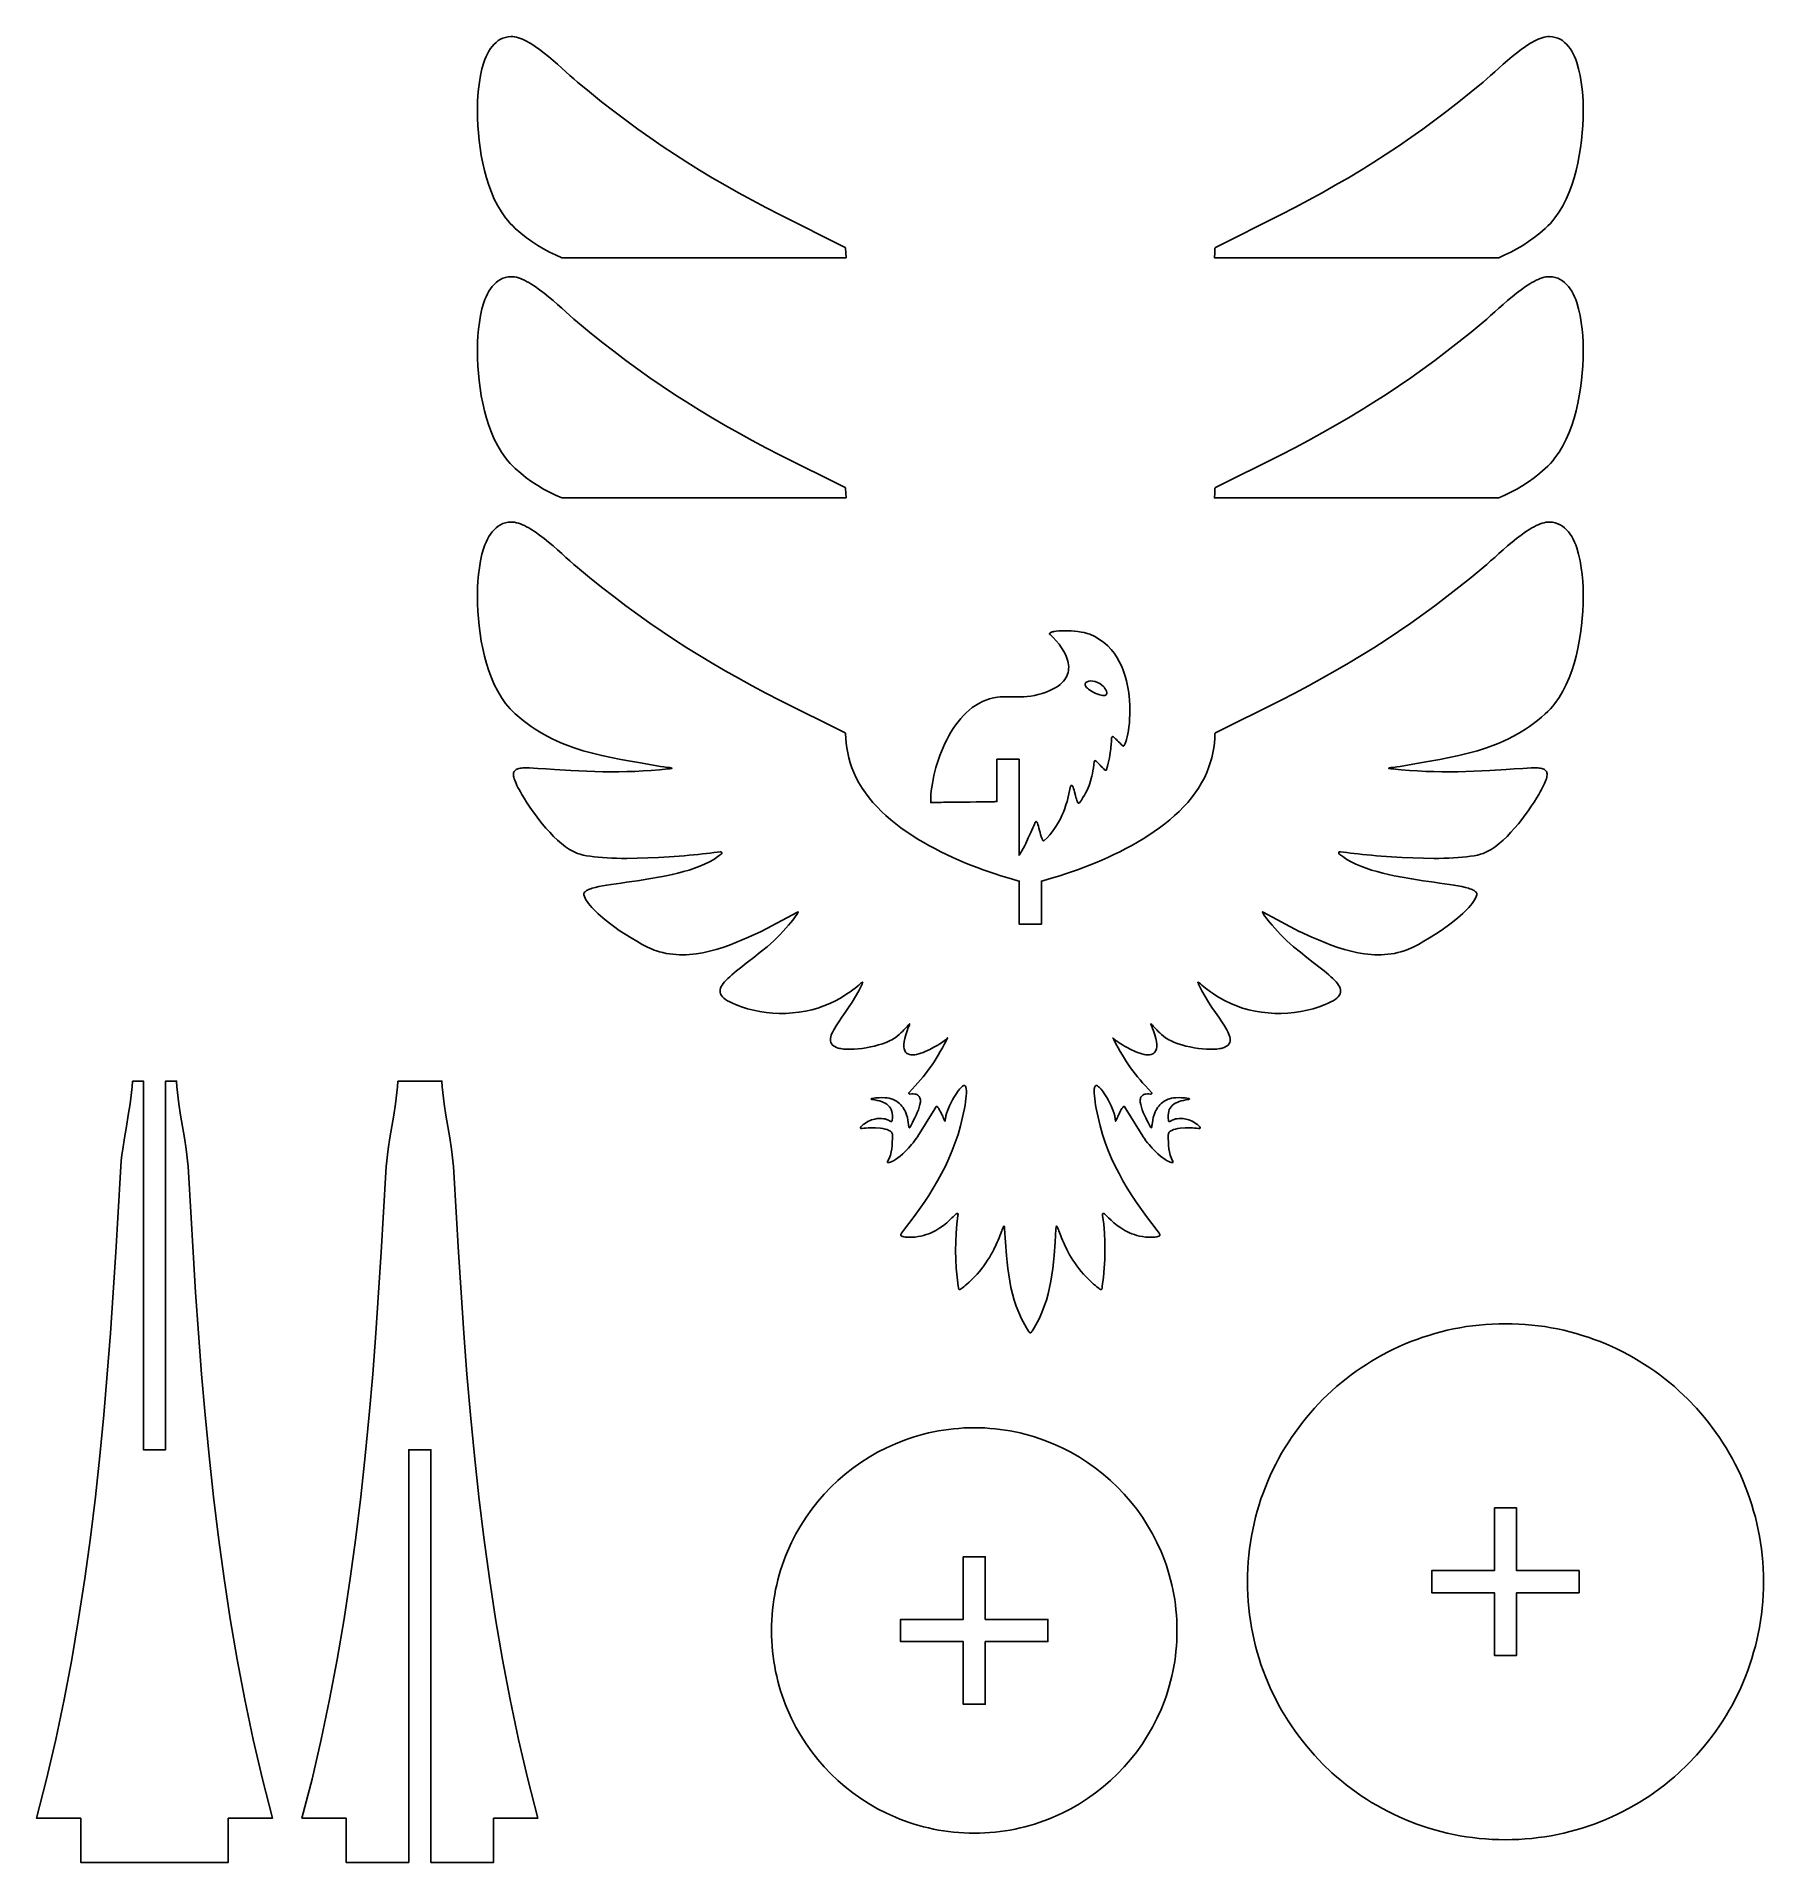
# Model space of a CAD drawing. Header units: millimetres. Extents: x 333 to 567, y 176 to 424.
import ezdxf

# ---------------------------------------------------------------- set-up
doc = ezdxf.new("R2010")
doc.units = ezdxf.units.MM
doc.layers.get('0').update_dxf_attribs({"linetype": 'CONTINUOUS', "true_color": 0xffffff})

msp = doc.modelspace()

# ---------------------------------------------------------------- linework, layer by layer
at = {"linetype": 'CONTINUOUS', "true_color": 0xffffff}
for points in [[(442.7, 393.85), (442.65, 394.5), (442.62, 395.12), (442.6, 395.19), (442.54, 395.24), (433.74, 399.66), (431.81, 400.65), (429.94, 401.65), (428.1, 402.65), (426.3, 403.67), (424.53, 404.7), (422.79, 405.74), (421.08, 406.81), (419.39, 407.89), (417.72, 409), (416.07, 410.14), (414.43, 411.3), (412.79, 412.5), (411.16, 413.74), (409.53, 415.01), (407.9, 416.33), (406.26, 417.68), (405.76, 418.11), (405.23, 418.58), (404.68, 419.07), (404.11, 419.57), (403.52, 420.09), (402.93, 420.61), (402.32, 421.12), (401.72, 421.61), (401.11, 422.07), (400.51, 422.5), (399.92, 422.89), (399.63, 423.06), (399.34, 423.22), (399.06, 423.37), (398.78, 423.49), (398.5, 423.6), (398.24, 423.69), (397.98, 423.77), (397.72, 423.82), (397.47, 423.85), (397.23, 423.85), (396.84, 423.82), (396.47, 423.74), (396.12, 423.63), (395.79, 423.48), (395.48, 423.29), (395.2, 423.06), (394.93, 422.81), (394.68, 422.52), (394.45, 422.21), (394.24, 421.88), (394.04, 421.52), (393.86, 421.14), (393.7, 420.75), (393.55, 420.33), (393.29, 419.47), (393.09, 418.57), (392.94, 417.65), (392.82, 416.73), (392.74, 415.83), (392.7, 414.97), (392.69, 414.55), (392.68, 414.15), (392.68, 413.77), (392.68, 413.41), (392.69, 413.07), (392.7, 412.75), (392.75, 411.77), (392.82, 410.77), (392.92, 409.76), (393.05, 408.73), (393.2, 407.71), (393.4, 406.68), (393.63, 405.67), (393.9, 404.66), (394.21, 403.68), (394.57, 402.72), (394.97, 401.79), (395.43, 400.9), (395.94, 400.06), (396.5, 399.26), (396.8, 398.88), (397.12, 398.51), (397.46, 398.16), (397.81, 397.82), (398.55, 397.18), (399.31, 396.58), (400.08, 396.03), (400.86, 395.52), (401.66, 395.05), (402.47, 394.61), (403.29, 394.22), (404.12, 393.85), (404.15, 393.85), (404.23, 393.85), (404.37, 393.85), (404.56, 393.85), (404.79, 393.85), (405.08, 393.85), (405.41, 393.85), (405.78, 393.85), (406.2, 393.85), (406.66, 393.85), (407.15, 393.85), (407.68, 393.85), (408.25, 393.85), (408.85, 393.85), (409.49, 393.85), (410.15, 393.85), (410.84, 393.85), (411.56, 393.85), (412.31, 393.85), (413.07, 393.85), (413.86, 393.85), (414.67, 393.85), (415.49, 393.85), (416.33, 393.85), (418.05, 393.85), (419.82, 393.85), (421.61, 393.85), (423.41, 393.85), (425.22, 393.85), (427.01, 393.85), (428.78, 393.85), (430.5, 393.85), (431.34, 393.85), (432.16, 393.85), (432.97, 393.85), (433.76, 393.85), (434.52, 393.85), (435.27, 393.85), (435.98, 393.85), (436.68, 393.85), (437.34, 393.85), (437.97, 393.85), (438.57, 393.85), (439.14, 393.85), (439.68, 393.85), (440.17, 393.85), (440.63, 393.85), (441.05, 393.85), (441.42, 393.85), (441.75, 393.85), (442.03, 393.85), (442.27, 393.85), (442.46, 393.85), (442.59, 393.85), (442.68, 393.85), (442.7, 393.85)], [(531.23, 393.85), (532.06, 394.22), (532.88, 394.61), (533.69, 395.05), (534.49, 395.52), (535.27, 396.03), (536.04, 396.58), (536.8, 397.18), (537.54, 397.82), (537.89, 398.16), (538.23, 398.51), (538.55, 398.88), (538.85, 399.26), (539.42, 400.06), (539.93, 400.9), (540.38, 401.79), (540.79, 402.72), (541.14, 403.68), (541.46, 404.66), (541.73, 405.66), (541.96, 406.68), (542.15, 407.71), (542.31, 408.73), (542.44, 409.76), (542.53, 410.77), (542.61, 411.77), (542.66, 412.75), (542.67, 413.07), (542.67, 413.41), (542.68, 413.77), (542.68, 414.15), (542.67, 414.55), (542.66, 414.97), (542.61, 415.83), (542.53, 416.73), (542.42, 417.65), (542.26, 418.57), (542.06, 419.47), (541.8, 420.33), (541.66, 420.75), (541.49, 421.14), (541.31, 421.52), (541.12, 421.88), (540.9, 422.21), (540.67, 422.52), (540.42, 422.81), (540.16, 423.06), (539.87, 423.29), (539.56, 423.48), (539.23, 423.63), (538.89, 423.74), (538.51, 423.82), (538.12, 423.85), (537.88, 423.85), (537.63, 423.82), (537.38, 423.77), (537.12, 423.69), (536.85, 423.6), (536.57, 423.49), (536.3, 423.37), (536.01, 423.22), (535.73, 423.06), (535.43, 422.89), (534.84, 422.5), (534.24, 422.07), (533.64, 421.61), (533.03, 421.12), (532.43, 420.61), (531.83, 420.09), (531.24, 419.57), (530.67, 419.07), (530.12, 418.58), (529.6, 418.11), (529.1, 417.68), (527.46, 416.33), (525.82, 415.01), (524.19, 413.74), (522.56, 412.5), (520.93, 411.3), (519.28, 410.14), (517.63, 409), (515.96, 407.89), (514.27, 406.81), (512.56, 405.74), (510.82, 404.7), (509.05, 403.67), (507.25, 402.65), (505.42, 401.65), (503.54, 400.65), (501.62, 399.66), (492.81, 395.24), (492.75, 395.19), (492.73, 395.12), (492.71, 394.5), (492.65, 393.85), (492.68, 393.85), (492.76, 393.85), (492.9, 393.85), (493.08, 393.85), (493.32, 393.85), (493.6, 393.85), (493.93, 393.85), (494.31, 393.85), (494.72, 393.85), (495.18, 393.85), (495.68, 393.85), (496.21, 393.85), (496.78, 393.85), (497.38, 393.85), (498.01, 393.85), (498.68, 393.85), (499.37, 393.85), (500.09, 393.85), (500.83, 393.85), (501.6, 393.85), (502.38, 393.85), (503.19, 393.85), (504.02, 393.85), (504.86, 393.85), (506.58, 393.85), (508.34, 393.85), (510.13, 393.85), (511.94, 393.85), (513.74, 393.85), (515.54, 393.85), (517.3, 393.85), (519.02, 393.85), (519.86, 393.85), (520.69, 393.85), (521.49, 393.85), (522.28, 393.85), (523.05, 393.85), (523.79, 393.85), (524.51, 393.85), (525.2, 393.85), (525.86, 393.85), (526.5, 393.85), (527.1, 393.85), (527.67, 393.85), (528.2, 393.85), (528.7, 393.85), (529.15, 393.85), (529.57, 393.85), (529.95, 393.85), (530.28, 393.85), (530.56, 393.85), (530.8, 393.85), (530.98, 393.85), (531.12, 393.85), (531.2, 393.85), (531.23, 393.85)], [(442.7, 361.27), (442.65, 361.92), (442.62, 362.54), (442.6, 362.61), (442.54, 362.66), (433.74, 367.08), (431.81, 368.07), (429.94, 369.07), (428.1, 370.07), (426.3, 371.09), (424.53, 372.12), (422.79, 373.16), (421.08, 374.23), (419.39, 375.31), (417.72, 376.42), (416.07, 377.56), (414.43, 378.72), (412.79, 379.92), (411.16, 381.16), (409.53, 382.43), (407.9, 383.75), (406.26, 385.1), (405.76, 385.53), (405.23, 386), (404.68, 386.49), (404.11, 386.99), (403.52, 387.51), (402.93, 388.03), (402.32, 388.54), (401.72, 389.03), (401.11, 389.49), (400.51, 389.92), (399.92, 390.31), (399.63, 390.48), (399.34, 390.64), (399.06, 390.79), (398.78, 390.91), (398.5, 391.03), (398.24, 391.12), (397.98, 391.19), (397.72, 391.24), (397.47, 391.27), (397.23, 391.27), (396.84, 391.24), (396.47, 391.17), (396.12, 391.05), (395.79, 390.9), (395.48, 390.71), (395.2, 390.48), (394.93, 390.23), (394.68, 389.94), (394.45, 389.63), (394.24, 389.3), (394.04, 388.94), (393.86, 388.56), (393.7, 388.17), (393.55, 387.75), (393.29, 386.89), (393.09, 385.99), (392.94, 385.07), (392.82, 384.15), (392.74, 383.25), (392.7, 382.39), (392.69, 381.97), (392.68, 381.57), (392.68, 381.19), (392.68, 380.83), (392.69, 380.49), (392.7, 380.17), (392.75, 379.19), (392.82, 378.19), (392.92, 377.18), (393.05, 376.15), (393.2, 375.13), (393.4, 374.1), (393.63, 373.09), (393.9, 372.08), (394.21, 371.1), (394.57, 370.14), (394.97, 369.21), (395.43, 368.32), (395.94, 367.48), (396.5, 366.68), (396.8, 366.3), (397.12, 365.93), (397.46, 365.58), (397.81, 365.24), (398.55, 364.6), (399.31, 364), (400.08, 363.45), (400.86, 362.94), (401.66, 362.47), (402.47, 362.03), (403.29, 361.64), (404.12, 361.27), (404.15, 361.27), (404.23, 361.27), (404.37, 361.27), (404.56, 361.27), (404.79, 361.27), (405.08, 361.27), (405.41, 361.27), (405.78, 361.27), (406.2, 361.27), (406.66, 361.27), (407.15, 361.27), (407.68, 361.27), (408.25, 361.27), (408.85, 361.27), (409.49, 361.27), (410.15, 361.27), (410.84, 361.27), (411.56, 361.27), (412.31, 361.27), (413.07, 361.27), (413.86, 361.27), (414.67, 361.27), (415.49, 361.27), (416.33, 361.27), (418.05, 361.27), (419.82, 361.27), (421.61, 361.27), (423.41, 361.27), (425.22, 361.27), (427.01, 361.27), (428.78, 361.27), (430.5, 361.27), (431.34, 361.27), (432.16, 361.27), (432.97, 361.27), (433.76, 361.27), (434.52, 361.27), (435.27, 361.27), (435.98, 361.27), (436.68, 361.27), (437.34, 361.27), (437.97, 361.27), (438.57, 361.27), (439.14, 361.27), (439.68, 361.27), (440.17, 361.27), (440.63, 361.27), (441.05, 361.27), (441.42, 361.27), (441.75, 361.27), (442.03, 361.27), (442.27, 361.27), (442.46, 361.27), (442.59, 361.27), (442.68, 361.27), (442.7, 361.27)], [(531.23, 361.27), (532.06, 361.64), (532.88, 362.03), (533.69, 362.47), (534.49, 362.94), (535.27, 363.45), (536.04, 364), (536.8, 364.6), (537.54, 365.24), (537.89, 365.58), (538.23, 365.93), (538.55, 366.3), (538.85, 366.68), (539.42, 367.48), (539.93, 368.32), (540.38, 369.21), (540.79, 370.14), (541.14, 371.1), (541.46, 372.08), (541.73, 373.08), (541.96, 374.1), (542.15, 375.13), (542.31, 376.15), (542.44, 377.18), (542.53, 378.19), (542.61, 379.19), (542.66, 380.17), (542.67, 380.49), (542.67, 380.83), (542.68, 381.19), (542.68, 381.57), (542.67, 381.97), (542.66, 382.39), (542.61, 383.25), (542.53, 384.15), (542.42, 385.07), (542.26, 385.99), (542.06, 386.89), (541.8, 387.75), (541.66, 388.17), (541.49, 388.56), (541.31, 388.94), (541.12, 389.3), (540.9, 389.63), (540.67, 389.94), (540.42, 390.23), (540.16, 390.48), (539.87, 390.71), (539.56, 390.9), (539.23, 391.05), (538.89, 391.17), (538.51, 391.24), (538.12, 391.27), (537.88, 391.27), (537.63, 391.24), (537.38, 391.19), (537.12, 391.12), (536.85, 391.03), (536.57, 390.91), (536.3, 390.79), (536.01, 390.64), (535.73, 390.48), (535.43, 390.31), (534.84, 389.92), (534.24, 389.49), (533.64, 389.03), (533.03, 388.54), (532.43, 388.03), (531.83, 387.51), (531.24, 386.99), (530.67, 386.49), (530.12, 386), (529.6, 385.53), (529.1, 385.1), (527.46, 383.75), (525.82, 382.43), (524.19, 381.16), (522.56, 379.92), (520.93, 378.72), (519.28, 377.56), (517.63, 376.42), (515.96, 375.31), (514.27, 374.23), (512.56, 373.16), (510.82, 372.12), (509.05, 371.09), (507.25, 370.07), (505.42, 369.07), (503.54, 368.07), (501.62, 367.08), (492.81, 362.66), (492.75, 362.61), (492.73, 362.54), (492.71, 361.92), (492.65, 361.27), (492.68, 361.27), (492.76, 361.27), (492.9, 361.27), (493.08, 361.27), (493.32, 361.27), (493.6, 361.27), (493.93, 361.27), (494.31, 361.27), (494.72, 361.27), (495.18, 361.27), (495.68, 361.27), (496.21, 361.27), (496.78, 361.27), (497.38, 361.27), (498.01, 361.27), (498.68, 361.27), (499.37, 361.27), (500.09, 361.27), (500.83, 361.27), (501.6, 361.27), (502.38, 361.27), (503.19, 361.27), (504.02, 361.27), (504.86, 361.27), (506.58, 361.27), (508.34, 361.27), (510.13, 361.27), (511.94, 361.27), (513.74, 361.27), (515.54, 361.27), (517.3, 361.27), (519.02, 361.27), (519.86, 361.27), (520.69, 361.27), (521.49, 361.27), (522.28, 361.27), (523.05, 361.27), (523.79, 361.27), (524.51, 361.27), (525.2, 361.27), (525.86, 361.27), (526.5, 361.27), (527.1, 361.27), (527.67, 361.27), (528.2, 361.27), (528.7, 361.27), (529.15, 361.27), (529.57, 361.27), (529.95, 361.27), (530.28, 361.27), (530.56, 361.27), (530.8, 361.27), (530.98, 361.27), (531.12, 361.27), (531.2, 361.27), (531.23, 361.27)], [(465.99, 309.33), (465.24, 309.54), (464.47, 309.77), (463.69, 310), (462.89, 310.26), (462.09, 310.53), (461.28, 310.82), (460.46, 311.12), (459.63, 311.44), (458.81, 311.77), (457.98, 312.12), (457.16, 312.49), (456.33, 312.87), (455.52, 313.27), (454.71, 313.68), (453.91, 314.11), (453.12, 314.56), (452.35, 315.02), (451.59, 315.5), (450.85, 316), (450.13, 316.52), (449.43, 317.05), (448.75, 317.59), (448.1, 318.16), (447.48, 318.74), (446.89, 319.34), (446.32, 319.95), (445.8, 320.59), (445.3, 321.24), (444.85, 321.9), (444.43, 322.59), (444.06, 323.29), (443.73, 324.01), (443.48, 324.66), (443.26, 325.32), (443.07, 326), (442.92, 326.68), (442.79, 327.35), (442.7, 328.01), (442.64, 328.65), (442.62, 329.25), (442.6, 329.33), (442.54, 329.38), (433.74, 333.79), (431.81, 334.79), (429.94, 335.78), (428.1, 336.79), (426.3, 337.81), (424.53, 338.83), (422.79, 339.88), (421.08, 340.94), (419.39, 342.03), (417.72, 343.14), (416.07, 344.27), (414.43, 345.44), (412.79, 346.64), (411.16, 347.87), (409.53, 349.15), (407.9, 350.46), (406.26, 351.82), (405.76, 352.25), (405.23, 352.71), (404.68, 353.2), (404.11, 353.71), (403.52, 354.23), (402.93, 354.74), (402.32, 355.25), (401.72, 355.74), (401.11, 356.21), (400.51, 356.64), (399.92, 357.02), (399.63, 357.2), (399.34, 357.36), (399.06, 357.5), (398.78, 357.63), (398.5, 357.74), (398.24, 357.83), (397.98, 357.9), (397.72, 357.95), (397.47, 357.98), (397.23, 357.99), (396.84, 357.96), (396.47, 357.88), (396.12, 357.77), (395.79, 357.61), (395.48, 357.42), (395.2, 357.2), (394.93, 356.94), (394.68, 356.66), (394.45, 356.35), (394.24, 356.01), (394.04, 355.66), (393.86, 355.28), (393.7, 354.88), (393.55, 354.47), (393.29, 353.61), (393.09, 352.71), (392.94, 351.79), (392.82, 350.87), (392.74, 349.97), (392.7, 349.1), (392.69, 348.69), (392.68, 348.29), (392.68, 347.9), (392.68, 347.54), (392.69, 347.2), (392.7, 346.89), (392.75, 345.91), (392.82, 344.91), (392.92, 343.89), (393.05, 342.87), (393.2, 341.84), (393.4, 340.82), (393.63, 339.8), (393.9, 338.8), (394.21, 337.81), (394.57, 336.86), (394.97, 335.93), (395.43, 335.04), (395.94, 334.19), (396.5, 333.39), (396.8, 333.01), (397.12, 332.65), (397.46, 332.3), (397.81, 331.96), (398.34, 331.5), (398.87, 331.05), (399.41, 330.64), (399.96, 330.24), (400.52, 329.87), (401.08, 329.52), (401.65, 329.19), (402.22, 328.88), (402.8, 328.58), (403.39, 328.31), (403.98, 328.05), (404.58, 327.8), (405.79, 327.36), (407.03, 326.97), (408.28, 326.62), (409.55, 326.31), (410.84, 326.03), (412.15, 325.78), (413.46, 325.54), (414.8, 325.31), (417.49, 324.84), (417.96, 324.77), (418.17, 324.74), (418.37, 324.71), (418.55, 324.69), (418.71, 324.67), (418.84, 324.65), (418.95, 324.63), (419.02, 324.62), (419.07, 324.6), (419.08, 324.59), (419.05, 324.57), (418.99, 324.56), (418.88, 324.54), (418.72, 324.52), (418.52, 324.5), (417.38, 324.38), (416.25, 324.29), (415.14, 324.22), (414.04, 324.16), (412.94, 324.13), (411.86, 324.11), (410.77, 324.11), (409.69, 324.12), (407.53, 324.18), (405.35, 324.28), (403.15, 324.41), (402.02, 324.49), (400.89, 324.56), (400.28, 324.6), (399.74, 324.63), (399.25, 324.64), (399.03, 324.64), (398.83, 324.63), (398.64, 324.61), (398.46, 324.59), (398.3, 324.56), (398.16, 324.52), (398.03, 324.47), (397.91, 324.41), (397.82, 324.34), (397.74, 324.26), (397.67, 324.17), (397.62, 324.07), (397.59, 323.95), (397.57, 323.82), (397.57, 323.68), (397.59, 323.53), (397.62, 323.36), (397.67, 323.17), (397.74, 322.97), (397.82, 322.75), (397.93, 322.51), (398.04, 322.26), (398.18, 321.99), (398.33, 321.69), (398.51, 321.38), (398.7, 321.05), (399, 320.55), (399.34, 320.01), (399.71, 319.44), (400.11, 318.85), (400.54, 318.25), (401, 317.65), (401.47, 317.05), (401.97, 316.47), (402.48, 315.9), (403, 315.35), (403.54, 314.84), (404.08, 314.37), (404.62, 313.95), (404.89, 313.76), (405.17, 313.58), (405.44, 313.42), (405.71, 313.28), (405.98, 313.15), (406.25, 313.04), (406.62, 312.92), (407.03, 312.81), (407.49, 312.72), (407.98, 312.64), (408.5, 312.57), (409.06, 312.51), (409.65, 312.46), (410.27, 312.42), (410.9, 312.39), (411.56, 312.37), (412.24, 312.36), (412.93, 312.36), (414.35, 312.38), (415.79, 312.42), (417.24, 312.49), (418.67, 312.57), (419.37, 312.62), (420.06, 312.67), (420.73, 312.73), (421.39, 312.79), (422.02, 312.85), (422.62, 312.91), (423.2, 312.97), (423.75, 313.03), (424.27, 313.09), (424.75, 313.15), (425.19, 313.2), (425.59, 313.26), (425.64, 313.26), (425.73, 313.25), (425.8, 313.21), (425.85, 313.14), (425.85, 313.06), (425.8, 313), (425.29, 312.6), (424.74, 312.23), (424.14, 311.89), (423.5, 311.58), (422.83, 311.29), (422.12, 311.03), (421.39, 310.78), (420.64, 310.56), (419.88, 310.36), (419.1, 310.17), (418.3, 310), (417.51, 309.84), (415.92, 309.57), (415.14, 309.45), (414.37, 309.33), (413.61, 309.22), (412.88, 309.12), (412.17, 309.02), (411.49, 308.93), (410.84, 308.83), (410.23, 308.74), (409.66, 308.64), (409.14, 308.54), (408.67, 308.43), (408.25, 308.31), (408.06, 308.25), (407.89, 308.19), (407.73, 308.13), (407.59, 308.06), (407.47, 307.99), (407.37, 307.92), (407.28, 307.84), (407.21, 307.76), (407.16, 307.68), (407.13, 307.59), (407.11, 307.5), (407.12, 307.41), (407.18, 307.2), (407.27, 306.97), (407.4, 306.74), (407.56, 306.5), (407.74, 306.24), (407.95, 305.98), (408.19, 305.72), (408.45, 305.44), (408.73, 305.16), (409.03, 304.88), (409.35, 304.59), (409.68, 304.31), (410.39, 303.73), (411.14, 303.16), (411.92, 302.6), (412.71, 302.07), (413.51, 301.57), (414.28, 301.11), (415.03, 300.69), (415.39, 300.51), (415.73, 300.34), (416.06, 300.18), (416.38, 300.05), (416.67, 299.93), (416.95, 299.83), (417.39, 299.69), (417.83, 299.58), (418.28, 299.48), (418.73, 299.41), (419.18, 299.35), (419.63, 299.31), (420.08, 299.29), (420.53, 299.28), (420.98, 299.3), (421.44, 299.32), (422.34, 299.42), (423.25, 299.57), (424.15, 299.77), (425.06, 300.01), (425.95, 300.29), (426.85, 300.61), (427.73, 300.94), (428.61, 301.3), (429.47, 301.68), (431.17, 302.46), (431.18, 302.46), (436.08, 305.07), (436.09, 305.07), (436.14, 305.1), (436.17, 305.11), (436.18, 305.1), (436.18, 305.07), (436.17, 305.02), (436.14, 304.96), (436.1, 304.89), (436.04, 304.8), (435.89, 304.58), (435.7, 304.31), (435.46, 304), (435.18, 303.65), (434.86, 303.28), (434.52, 302.88), (434.14, 302.47), (433.74, 302.05), (433.32, 301.62), (432.88, 301.19), (432.43, 300.78), (431.96, 300.37), (431.05, 299.62), (430.16, 298.92), (429.32, 298.27), (428.92, 297.96), (428.54, 297.66), (428.17, 297.37), (427.82, 297.09), (427.49, 296.82), (427.19, 296.56), (426.9, 296.31), (426.64, 296.07), (426.4, 295.83), (426.2, 295.6), (426.02, 295.38), (425.86, 295.17), (425.75, 294.96), (425.66, 294.75), (425.61, 294.55), (425.59, 294.35), (425.61, 294.16), (425.67, 293.97), (425.77, 293.78), (425.91, 293.6), (426.09, 293.42), (426.31, 293.24), (426.59, 293.06), (426.91, 292.88), (427.27, 292.7), (427.69, 292.52), (428.48, 292.22), (429.3, 291.97), (430.14, 291.75), (430.99, 291.58), (431.86, 291.46), (432.74, 291.38), (433.63, 291.34), (434.52, 291.34), (435.41, 291.4), (436.29, 291.49), (437.16, 291.64), (438.02, 291.82), (438.87, 292.06), (439.69, 292.34), (440.49, 292.67), (441.27, 293.05), (441.83, 293.37), (442.35, 293.67), (442.81, 293.97), (443.23, 294.26), (443.6, 294.52), (443.92, 294.77), (444.19, 294.99), (444.42, 295.18), (444.61, 295.34), (444.75, 295.46), (444.86, 295.54), (444.92, 295.57), (444.95, 295.56), (444.93, 295.5), (444.92, 295.44), (444.89, 295.38), (444.85, 295.29), (444.81, 295.19), (444.41, 294.39), (443.97, 293.61), (443.5, 292.87), (443.03, 292.15), (442.57, 291.47), (442.12, 290.82), (441.7, 290.2), (441.32, 289.63), (441.16, 289.35), (441.01, 289.09), (440.88, 288.84), (440.77, 288.6), (440.68, 288.37), (440.62, 288.15), (440.58, 287.94), (440.56, 287.74), (440.58, 287.56), (440.62, 287.39), (440.7, 287.23), (440.81, 287.08), (440.96, 286.95), (441.15, 286.83), (441.37, 286.72), (441.63, 286.63), (441.79, 286.58), (441.96, 286.55), (442.35, 286.5), (442.78, 286.47), (443.26, 286.46), (443.77, 286.48), (444.31, 286.52), (444.87, 286.59), (445.43, 286.67), (446, 286.78), (446.56, 286.9), (447.1, 287.05), (447.63, 287.21), (448.12, 287.39), (448.58, 287.59), (448.98, 287.8), (449.17, 287.92), (449.34, 288.04), (449.62, 288.25), (449.87, 288.47), (450.11, 288.68), (450.33, 288.89), (450.53, 289.09), (450.71, 289.28), (450.86, 289.45), (451, 289.6), (451.11, 289.73), (451.2, 289.83), (451.26, 289.89), (451.3, 289.92), (451.32, 289.9), (451.31, 289.85), (451.27, 289.74), (451.21, 289.58), (451.08, 289.27), (450.97, 288.97), (450.87, 288.69), (450.79, 288.43), (450.65, 287.94), (450.57, 287.5), (450.53, 287.12), (450.53, 286.8), (450.57, 286.52), (450.65, 286.28), (450.76, 286.09), (450.9, 285.95), (451.07, 285.84), (451.27, 285.76), (451.49, 285.72), (451.73, 285.71), (451.99, 285.73), (452.26, 285.77), (452.54, 285.84), (452.83, 285.92), (453.13, 286.03), (453.43, 286.15), (454.03, 286.42), (454.61, 286.73), (454.88, 286.88), (455.15, 287.04), (455.39, 287.2), (455.62, 287.35), (455.82, 287.49), (456, 287.62), (456.16, 287.74), (456.28, 287.84), (456.37, 287.92), (456.43, 287.97), (456.46, 288), (456.47, 288.01), (456.46, 287.99), (456.44, 287.95), (456.4, 287.88), (456.35, 287.77), (456.05, 287.2), (455.76, 286.66), (455.47, 286.15), (455.19, 285.67), (454.92, 285.21), (454.64, 284.76), (454.35, 284.34), (454.06, 283.93), (453.46, 283.12), (453.13, 282.72), (452.8, 282.32), (452.44, 281.91), (452.06, 281.5), (451.66, 281.07), (451.23, 280.62), (451.19, 280.54), (451.2, 280.46), (451.27, 280.39), (451.35, 280.38), (451.59, 280.4), (451.8, 280.41), (451.99, 280.39), (452.15, 280.36), (452.29, 280.32), (452.41, 280.25), (452.52, 280.17), (452.6, 280.08), (452.66, 279.98), (452.71, 279.86), (452.74, 279.73), (452.76, 279.59), (452.76, 279.29), (452.71, 278.96), (452.62, 278.61), (452.49, 278.25), (452.35, 277.89), (452.19, 277.52), (452.02, 277.17), (451.85, 276.83), (451.7, 276.52), (451.55, 276.24), (451.48, 276.1), (451.42, 275.99), (451.37, 275.91), (451.32, 275.85), (451.29, 275.83), (451.26, 275.82), (451.23, 275.84), (451.21, 275.89), (451.2, 275.95), (451.18, 276.03), (451.17, 276.13), (451.16, 276.25), (451.12, 276.53), (451.07, 276.85), (451, 277.21), (450.89, 277.58), (450.74, 277.98), (450.64, 278.17), (450.53, 278.36), (450.41, 278.56), (450.27, 278.74), (450.11, 278.92), (449.93, 279.09), (449.73, 279.26), (449.51, 279.41), (449.27, 279.55), (449, 279.68), (448.78, 279.76), (448.53, 279.82), (448.27, 279.86), (448, 279.89), (447.44, 279.91), (447.17, 279.9), (446.92, 279.88), (446.69, 279.86), (446.48, 279.84), (446.32, 279.8), (446.19, 279.77), (446.11, 279.74), (446.09, 279.72), (446.08, 279.71), (446.09, 279.69), (446.11, 279.68), (446.15, 279.67), (446.21, 279.66), (446.57, 279.6), (446.9, 279.53), (447.22, 279.45), (447.5, 279.36), (447.77, 279.26), (448.01, 279.14), (448.22, 279.01), (448.41, 278.85), (448.58, 278.68), (448.71, 278.49), (448.82, 278.28), (448.9, 278.04), (448.95, 277.78), (448.98, 277.49), (448.97, 277.17), (448.93, 276.82), (448.91, 276.73), (448.89, 276.67), (448.85, 276.65), (448.8, 276.65), (448.74, 276.67), (448.66, 276.72), (448.57, 276.77), (448.45, 276.83), (448.31, 276.89), (448.15, 276.95), (447.97, 277.01), (447.75, 277.05), (447.51, 277.07), (447.23, 277.08), (446.92, 277.06), (446.57, 277), (446.37, 276.95), (446.15, 276.88), (445.94, 276.8), (445.73, 276.7), (445.35, 276.47), (445.17, 276.36), (445.02, 276.24), (444.88, 276.13), (444.78, 276.02), (444.7, 275.93), (444.65, 275.84), (444.64, 275.78), (444.67, 275.74), (444.75, 275.72), (444.87, 275.72), (445.11, 275.76), (445.38, 275.78), (445.69, 275.8), (446.01, 275.82), (446.68, 275.81), (447.36, 275.76), (447.68, 275.71), (447.98, 275.65), (448.25, 275.57), (448.49, 275.46), (448.69, 275.34), (448.84, 275.2), (448.89, 275.12), (448.93, 275.03), (448.96, 274.94), (448.97, 274.84), (448.96, 274.35), (448.95, 273.88), (448.93, 273.42), (448.88, 272.98), (448.8, 272.55), (448.69, 272.11), (448.53, 271.67), (448.32, 271.22), (448.3, 271.14), (448.33, 271.09), (448.41, 271.08), (448.53, 271.09), (448.69, 271.14), (448.89, 271.22), (449.12, 271.35), (449.39, 271.51), (449.69, 271.72), (450.02, 271.98), (450.37, 272.29), (450.74, 272.65), (451.14, 273.06), (451.55, 273.53), (451.77, 273.79), (451.98, 274.06), (452.2, 274.34), (452.43, 274.65), (452.43, 274.66), (454.71, 278.37), (454.72, 278.38), (454.8, 278.54), (454.87, 278.65), (454.91, 278.69), (454.95, 278.7), (454.99, 278.71), (455.03, 278.69), (455.08, 278.65), (455.13, 278.59), (455.19, 278.51), (455.26, 278.41), (455.33, 278.28), (455.42, 278.12), (455.52, 277.93), (455.63, 277.71), (455.72, 277.53), (455.8, 277.37), (455.86, 277.22), (455.92, 277.1), (455.96, 276.99), (456, 276.9), (456.03, 276.83), (456.05, 276.77), (456.07, 276.74), (456.09, 276.72), (456.1, 276.71), (456.11, 276.73), (456.11, 276.76), (456.12, 276.8), (456.13, 276.87), (456.14, 276.94), (456.16, 277.04), (456.18, 277.15), (456.2, 277.27), (456.23, 277.42), (456.32, 277.74), (456.44, 278.13), (456.61, 278.57), (456.72, 278.81), (456.84, 279.06), (456.98, 279.33), (457.13, 279.61), (457.3, 279.91), (457.49, 280.21), (457.65, 280.46), (457.81, 280.68), (457.95, 280.87), (458.08, 281.04), (458.2, 281.18), (458.31, 281.29), (458.41, 281.39), (458.5, 281.46), (458.58, 281.5), (458.66, 281.53), (458.73, 281.54), (458.79, 281.53), (458.84, 281.49), (458.88, 281.45), (458.92, 281.38), (458.95, 281.3), (458.98, 281.2), (458.99, 281.09), (459.01, 280.82), (459.01, 280.51), (458.98, 280.16), (458.94, 279.76), (458.89, 279.34), (458.82, 278.9), (458.74, 278.44), (458.49, 277.24), (458.2, 276.06), (457.87, 274.92), (457.5, 273.81), (457.09, 272.73), (456.64, 271.67), (456.16, 270.63), (455.65, 269.61), (455.1, 268.6), (454.52, 267.62), (453.91, 266.64), (453.27, 265.68), (452.61, 264.72), (451.92, 263.77), (451.21, 262.82), (450.48, 261.87), (450.33, 261.69), (450.2, 261.53), (450.15, 261.45), (450.12, 261.38), (450.1, 261.31), (450.1, 261.25), (450.13, 261.2), (450.18, 261.15), (450.26, 261.1), (450.38, 261.06), (450.53, 261.03), (450.72, 261), (450.95, 260.98), (451.23, 260.97), (451.66, 260.97), (452.07, 261), (452.46, 261.05), (452.84, 261.12), (453.21, 261.21), (453.57, 261.32), (453.91, 261.44), (454.23, 261.58), (454.84, 261.89), (455.4, 262.23), (455.89, 262.58), (456.34, 262.94), (456.72, 263.28), (457.05, 263.59), (457.2, 263.73), (457.33, 263.85), (457.45, 263.96), (457.55, 264.05), (457.64, 264.13), (457.71, 264.18), (457.77, 264.21), (457.82, 264.21), (457.85, 264.18), (457.87, 264.13), (457.87, 264.05), (457.86, 263.93), (457.73, 262.73), (457.63, 261.53), (457.57, 260.34), (457.55, 259.15), (457.58, 257.96), (457.64, 256.76), (457.75, 255.55), (457.91, 254.34), (457.93, 254.16), (457.94, 254.01), (457.96, 253.95), (457.98, 253.91), (458.02, 253.88), (458.07, 253.88), (458.13, 253.9), (458.22, 253.94), (458.33, 254.01), (458.47, 254.11), (458.64, 254.25), (458.84, 254.42), (459.08, 254.62), (459.36, 254.87), (459.75, 255.23), (460.11, 255.59), (460.46, 255.97), (460.78, 256.34), (461.09, 256.72), (461.37, 257.1), (461.64, 257.48), (461.89, 257.85), (462.12, 258.23), (462.34, 258.59), (462.54, 258.95), (462.73, 259.3), (463.05, 259.97), (463.19, 260.29), (463.32, 260.59), (463.44, 260.88), (463.55, 261.14), (463.64, 261.39), (463.73, 261.62), (463.81, 261.82), (463.87, 262), (463.93, 262.15), (463.98, 262.28), (464.03, 262.38), (464.06, 262.45), (464.1, 262.48), (464.12, 262.49), (464.15, 262.45), (464.16, 262.38), (464.18, 262.28), (464.19, 262.13), (464.32, 260.28), (464.45, 258.48), (464.54, 257.6), (464.63, 256.72), (464.75, 255.86), (464.89, 255), (465.05, 254.14), (465.26, 253.29), (465.5, 252.45), (465.78, 251.61), (466.11, 250.77), (466.49, 249.92), (466.7, 249.5), (466.93, 249.08), (467.17, 248.66), (467.42, 248.24), (467.5, 248.13), (467.56, 248.05), (467.62, 248), (467.68, 247.99), (467.73, 248), (467.79, 248.05), (467.86, 248.13), (467.93, 248.24), (468.19, 248.66), (468.43, 249.08), (468.65, 249.5), (468.86, 249.92), (469.25, 250.77), (469.57, 251.61), (469.86, 252.45), (470.1, 253.29), (470.3, 254.14), (470.47, 255), (470.61, 255.86), (470.72, 256.72), (470.82, 257.6), (470.9, 258.48), (471.03, 260.28), (471.16, 262.13), (471.17, 262.28), (471.19, 262.38), (471.21, 262.45), (471.23, 262.49), (471.26, 262.48), (471.29, 262.45), (471.33, 262.38), (471.37, 262.28), (471.42, 262.15), (471.48, 262), (471.55, 261.82), (471.62, 261.62), (471.71, 261.39), (471.8, 261.14), (471.91, 260.88), (472.03, 260.59), (472.16, 260.29), (472.3, 259.97), (472.63, 259.3), (472.81, 258.95), (473.01, 258.59), (473.23, 258.23), (473.46, 257.85), (473.71, 257.48), (473.98, 257.1), (474.26, 256.72), (474.57, 256.34), (474.89, 255.96), (475.24, 255.59), (475.6, 255.23), (475.99, 254.87), (476.27, 254.62), (476.51, 254.42), (476.71, 254.25), (476.88, 254.11), (477.02, 254.01), (477.13, 253.94), (477.22, 253.9), (477.29, 253.88), (477.34, 253.88), (477.37, 253.91), (477.39, 253.95), (477.41, 254.01), (477.43, 254.16), (477.44, 254.34), (477.6, 255.55), (477.71, 256.76), (477.78, 257.96), (477.8, 259.15), (477.78, 260.34), (477.73, 261.53), (477.63, 262.73), (477.49, 263.93), (477.48, 264.05), (477.49, 264.13), (477.51, 264.18), (477.54, 264.21), (477.58, 264.21), (477.64, 264.18), (477.72, 264.13), (477.81, 264.05), (477.91, 263.96), (478.02, 263.85), (478.15, 263.73), (478.3, 263.59), (478.63, 263.28), (479.02, 262.94), (479.46, 262.58), (479.96, 262.23), (480.51, 261.89), (481.12, 261.58), (481.45, 261.44), (481.79, 261.32), (482.14, 261.21), (482.51, 261.12), (482.89, 261.05), (483.29, 261), (483.69, 260.97), (484.12, 260.97), (484.4, 260.98), (484.63, 261), (484.83, 261.03), (484.98, 261.06), (485.09, 261.1), (485.18, 261.15), (485.23, 261.2), (485.25, 261.25), (485.25, 261.31), (485.24, 261.38), (485.2, 261.45), (485.15, 261.53), (485.02, 261.69), (484.87, 261.87), (484.14, 262.82), (483.43, 263.77), (482.74, 264.72), (482.08, 265.68), (481.44, 266.64), (480.83, 267.62), (480.25, 268.6), (479.71, 269.61), (479.19, 270.63), (478.71, 271.67), (478.26, 272.73), (477.85, 273.81), (477.48, 274.92), (477.15, 276.06), (476.86, 277.24), (476.62, 278.44), (476.54, 278.9), (476.47, 279.34), (476.41, 279.76), (476.37, 280.16), (476.35, 280.51), (476.34, 280.82), (476.36, 281.09), (476.38, 281.2), (476.4, 281.3), (476.43, 281.38), (476.47, 281.45), (476.51, 281.49), (476.57, 281.53), (476.63, 281.54), (476.69, 281.53), (476.77, 281.5), (476.85, 281.46), (476.94, 281.39), (477.05, 281.29), (477.16, 281.18), (477.28, 281.04), (477.41, 280.87), (477.55, 280.68), (477.7, 280.46), (477.86, 280.21), (478.05, 279.91), (478.22, 279.61), (478.38, 279.33), (478.51, 279.06), (478.63, 278.81), (478.74, 278.57), (478.91, 278.13), (479.03, 277.74), (479.12, 277.42), (479.15, 277.27), (479.17, 277.15), (479.19, 277.04), (479.21, 276.94), (479.22, 276.87), (479.23, 276.8), (479.24, 276.76), (479.25, 276.73), (479.25, 276.71), (479.27, 276.72), (479.28, 276.74), (479.3, 276.77), (479.32, 276.83), (479.35, 276.9), (479.39, 276.99), (479.44, 277.1), (479.49, 277.22), (479.56, 277.37), (479.63, 277.53), (479.72, 277.71), (479.83, 277.93), (479.93, 278.12), (480.02, 278.28), (480.1, 278.41), (480.16, 278.51), (480.22, 278.59), (480.28, 278.65), (480.32, 278.69), (480.37, 278.71), (480.4, 278.7), (480.44, 278.69), (480.48, 278.65), (480.55, 278.54), (480.64, 278.38), (480.64, 278.37), (482.92, 274.66), (482.93, 274.65), (483.15, 274.34), (483.37, 274.06), (483.58, 273.79), (483.8, 273.53), (484.21, 273.06), (484.61, 272.65), (484.98, 272.29), (485.34, 271.98), (485.66, 271.72), (485.96, 271.51), (486.23, 271.35), (486.47, 271.22), (486.67, 271.14), (486.83, 271.09), (486.95, 271.08), (487.02, 271.09), (487.05, 271.14), (487.03, 271.22), (486.83, 271.67), (486.67, 272.11), (486.56, 272.55), (486.48, 272.98), (486.43, 273.42), (486.4, 273.88), (486.39, 274.35), (486.39, 274.84), (486.4, 274.94), (486.42, 275.03), (486.46, 275.12), (486.52, 275.2), (486.67, 275.34), (486.86, 275.46), (487.1, 275.57), (487.37, 275.65), (487.67, 275.71), (487.99, 275.76), (488.67, 275.81), (489.35, 275.82), (489.67, 275.8), (489.97, 275.78), (490.24, 275.76), (490.48, 275.72), (490.61, 275.72), (490.68, 275.74), (490.71, 275.78), (490.7, 275.84), (490.66, 275.93), (490.58, 276.02), (490.47, 276.13), (490.34, 276.24), (490.18, 276.36), (490.01, 276.47), (489.62, 276.7), (489.41, 276.8), (489.2, 276.88), (488.99, 276.95), (488.78, 277), (488.43, 277.06), (488.12, 277.08), (487.85, 277.07), (487.6, 277.05), (487.39, 277.01), (487.2, 276.95), (487.04, 276.89), (486.9, 276.83), (486.79, 276.77), (486.69, 276.72), (486.61, 276.67), (486.55, 276.65), (486.5, 276.65), (486.46, 276.67), (486.44, 276.73), (486.42, 276.82), (486.38, 277.17), (486.38, 277.49), (486.4, 277.78), (486.45, 278.04), (486.53, 278.28), (486.64, 278.49), (486.78, 278.68), (486.94, 278.85), (487.13, 279.01), (487.34, 279.14), (487.58, 279.26), (487.85, 279.36), (488.14, 279.45), (488.45, 279.53), (488.78, 279.6), (489.14, 279.66), (489.2, 279.67), (489.24, 279.68), (489.26, 279.69), (489.27, 279.71), (489.27, 279.72), (489.25, 279.74), (489.17, 279.77), (489.04, 279.8), (488.87, 279.84), (488.67, 279.86), (488.43, 279.88), (488.18, 279.9), (487.91, 279.91), (487.36, 279.89), (487.08, 279.86), (486.82, 279.82), (486.58, 279.75), (486.36, 279.68), (486.09, 279.55), (485.85, 279.41), (485.63, 279.26), (485.43, 279.09), (485.25, 278.92), (485.09, 278.74), (484.95, 278.56), (484.82, 278.36), (484.71, 278.17), (484.62, 277.98), (484.46, 277.58), (484.35, 277.21), (484.28, 276.85), (484.23, 276.53), (484.2, 276.25), (484.18, 276.13), (484.17, 276.03), (484.16, 275.95), (484.14, 275.89), (484.12, 275.84), (484.1, 275.82), (484.07, 275.83), (484.03, 275.85), (483.99, 275.91), (483.94, 275.99), (483.87, 276.1), (483.8, 276.24), (483.66, 276.52), (483.5, 276.83), (483.33, 277.17), (483.16, 277.52), (483, 277.89), (482.86, 278.25), (482.74, 278.61), (482.65, 278.96), (482.59, 279.29), (482.59, 279.59), (482.61, 279.73), (482.64, 279.86), (482.69, 279.98), (482.75, 280.08), (482.84, 280.17), (482.94, 280.25), (483.06, 280.32), (483.2, 280.36), (483.37, 280.39), (483.56, 280.41), (483.77, 280.4), (484, 280.38), (484.09, 280.39), (484.15, 280.46), (484.16, 280.54), (484.12, 280.62), (483.7, 281.07), (483.29, 281.5), (482.91, 281.91), (482.56, 282.32), (482.22, 282.72), (481.9, 283.12), (481.29, 283.93), (481, 284.34), (480.72, 284.76), (480.44, 285.21), (480.16, 285.67), (479.88, 286.15), (479.59, 286.66), (479.3, 287.2), (479.01, 287.77), (478.95, 287.88), (478.91, 287.95), (478.89, 287.99), (478.88, 288.01), (478.89, 288), (478.93, 287.97), (478.98, 287.92), (479.06, 287.85), (479.19, 287.75), (479.34, 287.63), (479.52, 287.5), (479.73, 287.35), (479.96, 287.2), (480.2, 287.05), (480.46, 286.89), (480.74, 286.73), (481.32, 286.42), (481.92, 286.15), (482.22, 286.03), (482.52, 285.92), (482.81, 285.84), (483.1, 285.77), (483.37, 285.73), (483.62, 285.71), (483.86, 285.72), (484.08, 285.76), (484.28, 285.84), (484.45, 285.95), (484.59, 286.09), (484.71, 286.28), (484.78, 286.52), (484.82, 286.8), (484.83, 287.12), (484.79, 287.5), (484.7, 287.94), (484.57, 288.43), (484.48, 288.69), (484.38, 288.97), (484.27, 289.27), (484.14, 289.58), (484.08, 289.74), (484.04, 289.85), (484.03, 289.9), (484.05, 289.92), (484.09, 289.89), (484.16, 289.83), (484.24, 289.73), (484.36, 289.6), (484.49, 289.45), (484.65, 289.28), (484.83, 289.09), (485.02, 288.89), (485.24, 288.68), (485.48, 288.47), (485.74, 288.25), (486.02, 288.04), (486.19, 287.92), (486.37, 287.8), (486.78, 287.59), (487.23, 287.39), (487.72, 287.21), (488.25, 287.05), (488.79, 286.9), (489.35, 286.78), (489.92, 286.67), (490.49, 286.59), (491.04, 286.52), (491.58, 286.48), (492.09, 286.46), (492.57, 286.47), (493, 286.49), (493.39, 286.55), (493.56, 286.58), (493.72, 286.63), (493.98, 286.72), (494.21, 286.83), (494.39, 286.95), (494.54, 287.08), (494.65, 287.23), (494.73, 287.39), (494.77, 287.56), (494.79, 287.74), (494.78, 287.94), (494.74, 288.15), (494.67, 288.37), (494.58, 288.6), (494.47, 288.84), (494.34, 289.09), (494.19, 289.35), (494.03, 289.63), (493.66, 290.2), (493.24, 290.82), (492.79, 291.47), (492.32, 292.15), (491.85, 292.87), (491.39, 293.61), (490.95, 294.39), (490.55, 295.19), (490.5, 295.29), (490.47, 295.38), (490.44, 295.44), (490.42, 295.5), (490.41, 295.56), (490.43, 295.57), (490.5, 295.54), (490.6, 295.46), (490.75, 295.34), (490.93, 295.18), (491.16, 294.99), (491.44, 294.77), (491.76, 294.52), (492.12, 294.26), (492.54, 293.97), (493, 293.67), (493.52, 293.36), (494.09, 293.05), (494.86, 292.67), (495.66, 292.34), (496.48, 292.06), (497.33, 291.82), (498.19, 291.64), (499.06, 291.49), (499.95, 291.4), (500.84, 291.34), (501.72, 291.34), (502.61, 291.38), (503.49, 291.46), (504.36, 291.58), (505.22, 291.75), (506.05, 291.97), (506.87, 292.22), (507.66, 292.52), (508.08, 292.7), (508.45, 292.88), (508.77, 293.06), (509.04, 293.24), (509.27, 293.42), (509.45, 293.6), (509.59, 293.78), (509.69, 293.97), (509.75, 294.16), (509.77, 294.35), (509.75, 294.55), (509.7, 294.75), (509.61, 294.96), (509.49, 295.17), (509.34, 295.38), (509.16, 295.6), (508.95, 295.83), (508.71, 296.07), (508.45, 296.31), (508.17, 296.56), (507.86, 296.82), (507.53, 297.09), (507.18, 297.37), (506.81, 297.66), (506.43, 297.96), (506.03, 298.26), (505.19, 298.92), (504.31, 299.62), (503.39, 300.37), (502.93, 300.78), (502.48, 301.19), (502.04, 301.62), (501.61, 302.05), (501.21, 302.47), (500.84, 302.88), (500.49, 303.28), (500.18, 303.65), (499.9, 304), (499.66, 304.31), (499.46, 304.58), (499.31, 304.8), (499.26, 304.89), (499.21, 304.96), (499.19, 305.02), (499.17, 305.07), (499.17, 305.1), (499.19, 305.11), (499.22, 305.1), (499.26, 305.07), (499.27, 305.07), (504.17, 302.46), (504.18, 302.46), (505.88, 301.68), (506.75, 301.3), (507.62, 300.94), (508.51, 300.61), (509.4, 300.29), (510.3, 300.01), (511.2, 299.77), (512.1, 299.57), (513.01, 299.42), (513.92, 299.32), (514.37, 299.3), (514.82, 299.28), (515.27, 299.29), (515.73, 299.31), (516.18, 299.35), (516.62, 299.41), (517.07, 299.48), (517.52, 299.58), (517.96, 299.69), (518.41, 299.83), (518.68, 299.93), (518.98, 300.05), (519.29, 300.18), (519.62, 300.34), (519.96, 300.51), (520.32, 300.69), (521.07, 301.11), (521.85, 301.57), (522.64, 302.07), (523.43, 302.6), (524.21, 303.16), (524.96, 303.73), (525.67, 304.31), (526.01, 304.59), (526.33, 304.88), (526.63, 305.16), (526.91, 305.44), (527.17, 305.72), (527.4, 305.98), (527.61, 306.24), (527.8, 306.5), (527.95, 306.74), (528.08, 306.97), (528.17, 307.2), (528.23, 307.41), (528.24, 307.5), (528.23, 307.59), (528.2, 307.68), (528.15, 307.76), (528.08, 307.84), (527.99, 307.92), (527.88, 307.99), (527.76, 308.06), (527.62, 308.13), (527.46, 308.19), (527.29, 308.25), (527.11, 308.31), (526.69, 308.43), (526.22, 308.54), (525.69, 308.64), (525.13, 308.74), (524.52, 308.83), (523.87, 308.93), (523.19, 309.02), (522.48, 309.12), (521.74, 309.22), (520.99, 309.33), (520.22, 309.45), (519.43, 309.57), (517.84, 309.84), (517.05, 310), (516.26, 310.17), (515.48, 310.36), (514.71, 310.56), (513.96, 310.78), (513.23, 311.03), (512.53, 311.29), (511.85, 311.58), (511.22, 311.89), (510.62, 312.23), (510.06, 312.6), (509.55, 313), (509.51, 313.06), (509.51, 313.14), (509.55, 313.21), (509.62, 313.25), (509.72, 313.26), (509.76, 313.26), (510.16, 313.2), (510.6, 313.15), (511.09, 313.09), (511.6, 313.03), (512.15, 312.97), (512.73, 312.91), (513.34, 312.85), (513.97, 312.79), (514.62, 312.73), (515.29, 312.67), (515.98, 312.62), (516.68, 312.57), (518.11, 312.49), (519.56, 312.42), (521, 312.38), (522.42, 312.36), (523.11, 312.36), (523.79, 312.37), (524.45, 312.39), (525.09, 312.42), (525.7, 312.46), (526.29, 312.51), (526.85, 312.57), (527.37, 312.64), (527.87, 312.72), (528.32, 312.81), (528.73, 312.92), (529.11, 313.04), (529.37, 313.15), (529.64, 313.28), (529.92, 313.42), (530.19, 313.58), (530.46, 313.76), (530.73, 313.95), (531.28, 314.37), (531.82, 314.84), (532.35, 315.35), (532.87, 315.9), (533.38, 316.47), (533.88, 317.05), (534.35, 317.65), (534.81, 318.25), (535.24, 318.85), (535.64, 319.44), (536.01, 320.01), (536.35, 320.55), (536.66, 321.05), (536.85, 321.38), (537.02, 321.7), (537.17, 321.99), (537.31, 322.26), (537.43, 322.51), (537.53, 322.75), (537.61, 322.97), (537.68, 323.17), (537.73, 323.36), (537.76, 323.53), (537.78, 323.68), (537.78, 323.82), (537.76, 323.95), (537.73, 324.07), (537.68, 324.17), (537.62, 324.26), (537.54, 324.34), (537.44, 324.41), (537.33, 324.47), (537.2, 324.52), (537.05, 324.55), (536.89, 324.59), (536.72, 324.61), (536.53, 324.63), (536.32, 324.64), (536.1, 324.64), (535.62, 324.63), (535.07, 324.6), (534.47, 324.56), (533.33, 324.49), (532.21, 324.41), (530, 324.28), (527.82, 324.18), (525.66, 324.12), (524.58, 324.11), (523.5, 324.11), (522.41, 324.13), (521.32, 324.16), (520.22, 324.22), (519.1, 324.29), (517.98, 324.38), (516.83, 324.5), (516.63, 324.52), (516.48, 324.54), (516.37, 324.56), (516.3, 324.57), (516.27, 324.59), (516.29, 324.6), (516.33, 324.62), (516.41, 324.63), (516.51, 324.65), (516.65, 324.67), (516.8, 324.69), (516.98, 324.71), (517.18, 324.74), (517.39, 324.77), (517.86, 324.84), (520.56, 325.31), (521.89, 325.54), (523.21, 325.78), (524.51, 326.03), (525.8, 326.31), (527.07, 326.62), (528.32, 326.97), (529.56, 327.36), (530.77, 327.8), (531.37, 328.05), (531.96, 328.31), (532.55, 328.58), (533.13, 328.88), (533.7, 329.19), (534.27, 329.52), (534.84, 329.87), (535.39, 330.24), (535.94, 330.64), (536.48, 331.05), (537.02, 331.5), (537.54, 331.96), (537.89, 332.3), (538.23, 332.65), (538.55, 333.01), (538.85, 333.39), (539.42, 334.19), (539.93, 335.04), (540.38, 335.93), (540.79, 336.86), (541.14, 337.81), (541.46, 338.8), (541.73, 339.8), (541.96, 340.82), (542.15, 341.84), (542.31, 342.87), (542.44, 343.89), (542.53, 344.91), (542.61, 345.91), (542.66, 346.89), (542.67, 347.2), (542.67, 347.54), (542.68, 347.9), (542.68, 348.29), (542.67, 348.69), (542.66, 349.1), (542.61, 349.97), (542.53, 350.87), (542.42, 351.79), (542.26, 352.71), (542.06, 353.61), (541.8, 354.47), (541.66, 354.88), (541.49, 355.28), (541.31, 355.66), (541.12, 356.01), (540.9, 356.35), (540.67, 356.66), (540.42, 356.94), (540.16, 357.2), (539.87, 357.42), (539.56, 357.61), (539.23, 357.76), (538.89, 357.88), (538.51, 357.96), (538.12, 357.99), (537.88, 357.98), (537.63, 357.95), (537.38, 357.9), (537.12, 357.83), (536.85, 357.74), (536.57, 357.63), (536.3, 357.5), (536.01, 357.36), (535.73, 357.2), (535.43, 357.02), (534.84, 356.64), (534.24, 356.21), (533.64, 355.74), (533.03, 355.25), (532.43, 354.74), (531.83, 354.23), (531.24, 353.71), (530.67, 353.2), (530.12, 352.71), (529.6, 352.25), (529.1, 351.82), (527.46, 350.46), (525.82, 349.15), (524.19, 347.87), (522.56, 346.64), (520.93, 345.44), (519.28, 344.27), (517.63, 343.14), (515.96, 342.03), (514.27, 340.94), (512.56, 339.88), (510.82, 338.83), (509.05, 337.81), (507.25, 336.79), (505.42, 335.78), (503.54, 334.79), (501.62, 333.79), (492.81, 329.38), (492.75, 329.33), (492.73, 329.25), (492.71, 328.65), (492.65, 328.01), (492.56, 327.35), (492.44, 326.68), (492.28, 326), (492.09, 325.32), (491.87, 324.66), (491.62, 324.01), (491.29, 323.29), (490.92, 322.59), (490.5, 321.9), (490.05, 321.24), (489.56, 320.59), (489.03, 319.95), (488.47, 319.34), (487.87, 318.74), (487.25, 318.16), (486.6, 317.59), (485.92, 317.05), (485.22, 316.52), (484.5, 316), (483.76, 315.5), (483, 315.02), (482.23, 314.56), (481.44, 314.11), (480.64, 313.68), (479.83, 313.27), (479.02, 312.87), (478.2, 312.49), (477.37, 312.12), (476.54, 311.77), (475.72, 311.44), (474.89, 311.12), (474.07, 310.82), (473.26, 310.53), (472.46, 310.26), (471.66, 310), (470.88, 309.76), (470.12, 309.54), (469.37, 309.33), (469.18, 309.29), (469.18, 309.27), (469.18, 309.23), (469.18, 309.15), (469.18, 309.04), (469.18, 308.91), (469.18, 308.75), (469.18, 308.57), (469.18, 308.37), (469.18, 308.16), (469.18, 307.93), (469.18, 307.43), (469.18, 306.9), (469.18, 306.35), (469.18, 305.81), (469.18, 305.28), (469.18, 304.78), (469.18, 304.55), (469.18, 304.33), (469.18, 304.14), (469.18, 303.96), (469.18, 303.8), (469.18, 303.67), (469.18, 303.56), (469.18, 303.48), (469.18, 303.43), (469.18, 303.42), (469.17, 303.42), (469.14, 303.42), (469.1, 303.42), (469.05, 303.42), (468.9, 303.42), (468.71, 303.42), (468.48, 303.42), (468.23, 303.42), (467.96, 303.42), (467.68, 303.42), (467.4, 303.42), (467.13, 303.42), (466.87, 303.42), (466.65, 303.42), (466.45, 303.42), (466.31, 303.42), (466.25, 303.42), (466.21, 303.42), (466.18, 303.42), (466.18, 303.42), (466.18, 303.43), (466.18, 303.48), (466.18, 303.56), (466.18, 303.67), (466.18, 303.8), (466.18, 303.96), (466.18, 304.14), (466.18, 304.33), (466.18, 304.55), (466.18, 304.78), (466.18, 305.28), (466.18, 305.81), (466.18, 306.35), (466.18, 306.9), (466.18, 307.43), (466.18, 307.93), (466.18, 308.16), (466.18, 308.37), (466.18, 308.57), (466.18, 308.75), (466.18, 308.91), (466.18, 309.04), (466.18, 309.15), (466.18, 309.23), (466.18, 309.27), (466.18, 309.29), (465.99, 309.33)], [(454.17, 320.55), (454.2, 321.03), (454.25, 321.52), (454.31, 322.02), (454.39, 322.54), (454.49, 323.06), (454.6, 323.6), (454.73, 324.14), (454.88, 324.68), (455.04, 325.23), (455.21, 325.78), (455.41, 326.32), (455.62, 326.87), (455.84, 327.41), (456.08, 327.94), (456.34, 328.46), (456.62, 328.97), (456.91, 329.48), (457.21, 329.96), (457.54, 330.43), (457.87, 330.89), (458.23, 331.32), (458.6, 331.73), (458.99, 332.12), (459.39, 332.48), (459.81, 332.81), (460.25, 333.12), (460.7, 333.39), (461.17, 333.63), (461.66, 333.84), (462.16, 334.01), (462.68, 334.14), (463.22, 334.23), (463.59, 334.27), (463.97, 334.29), (464.74, 334.29), (465.53, 334.27), (466.37, 334.26), (466.81, 334.28), (467.27, 334.31), (467.74, 334.37), (468.23, 334.46), (468.74, 334.58), (469.28, 334.73), (469.84, 334.93), (470.42, 335.17), (470.79, 335.35), (471.13, 335.54), (471.44, 335.74), (471.71, 335.95), (471.95, 336.17), (472.16, 336.39), (472.34, 336.62), (472.5, 336.85), (472.62, 337.09), (472.72, 337.34), (472.8, 337.58), (472.85, 337.84), (472.87, 338.09), (472.88, 338.35), (472.86, 338.61), (472.82, 338.87), (472.77, 339.13), (472.69, 339.39), (472.6, 339.65), (472.49, 339.91), (472.24, 340.43), (471.93, 340.93), (471.58, 341.41), (471.19, 341.88), (470.78, 342.32), (470.35, 342.73), (470.3, 342.79), (470.29, 342.84), (470.3, 342.89), (470.33, 342.93), (470.38, 342.97), (470.45, 343.01), (470.54, 343.04), (470.64, 343.08), (470.76, 343.11), (470.89, 343.13), (471.2, 343.18), (471.55, 343.22), (471.93, 343.24), (472.35, 343.25), (472.79, 343.25), (473.24, 343.23), (473.69, 343.19), (474.14, 343.14), (474.58, 343.07), (475, 342.99), (475.4, 342.88), (475.76, 342.76), (476.45, 342.44), (477.08, 342.07), (477.66, 341.65), (478.18, 341.19), (478.66, 340.69), (479.08, 340.15), (479.46, 339.59), (479.79, 338.99), (480.09, 338.37), (480.34, 337.74), (480.55, 337.09), (480.73, 336.43), (480.88, 335.76), (480.99, 335.1), (481.08, 334.43), (481.14, 333.77), (481.17, 333.13), (481.18, 332.49), (481.18, 331.88), (481.15, 331.29), (481.11, 330.73), (481.05, 330.21), (480.98, 329.71), (480.91, 329.26), (480.82, 328.86), (480.74, 328.5), (480.64, 328.19), (480.6, 328.06), (480.55, 327.95), (480.51, 327.85), (480.46, 327.76), (480.42, 327.69), (480.38, 327.64), (480.34, 327.61), (480.3, 327.59), (480.26, 327.6), (480.23, 327.62), (480.01, 327.83), (479.81, 328.02), (479.64, 328.19), (479.48, 328.35), (479.35, 328.48), (479.23, 328.6), (479.13, 328.69), (479.04, 328.77), (478.97, 328.83), (478.9, 328.86), (478.85, 328.88), (478.81, 328.88), (478.78, 328.86), (478.75, 328.81), (478.73, 328.75), (478.71, 328.67), (478.7, 328.56), (478.69, 328.44), (478.68, 328.29), (478.67, 328.12), (478.66, 327.93), (478.64, 327.72), (478.62, 327.49), (478.6, 327.24), (478.56, 326.96), (478.52, 326.67), (478.47, 326.35), (478.41, 326.01), (478.34, 325.64), (478.25, 325.26), (478.15, 324.85), (478.03, 324.42), (478.01, 324.37), (477.99, 324.34), (477.95, 324.32), (477.92, 324.32), (477.82, 324.35), (477.71, 324.43), (477.59, 324.54), (477.45, 324.68), (477.31, 324.83), (477.17, 324.99), (477.02, 325.15), (476.88, 325.3), (476.75, 325.43), (476.63, 325.54), (476.53, 325.6), (476.45, 325.62), (476.42, 325.61), (476.39, 325.59), (476.37, 325.55), (476.36, 325.49), (476.29, 325.06), (476.23, 324.64), (476.17, 324.25), (476.1, 323.88), (476.03, 323.53), (475.94, 323.19), (475.75, 322.54), (475.64, 322.23), (475.51, 321.91), (475.37, 321.6), (475.21, 321.28), (475.03, 320.96), (474.82, 320.62), (474.6, 320.28), (474.34, 319.91), (474.31, 319.87), (474.27, 319.85), (474.23, 319.84), (474.2, 319.85), (474.16, 319.88), (474.13, 319.92), (474.06, 320.05), (473.99, 320.21), (473.93, 320.42), (473.86, 320.64), (473.8, 320.89), (473.67, 321.38), (473.61, 321.62), (473.54, 321.83), (473.48, 322.01), (473.41, 322.15), (473.38, 322.2), (473.35, 322.24), (473.31, 322.26), (473.28, 322.27), (473.23, 322.26), (473.19, 322.24), (473.16, 322.2), (473.14, 322.15), (472.92, 321.11), (472.66, 320.1), (472.51, 319.61), (472.35, 319.12), (472.17, 318.64), (471.97, 318.18), (471.75, 317.72), (471.51, 317.27), (471.25, 316.83), (470.97, 316.4), (470.66, 315.98), (470.32, 315.57), (469.96, 315.17), (469.56, 314.79), (469.52, 314.76), (469.47, 314.76), (469.43, 314.77), (469.39, 314.81), (469.35, 314.86), (469.31, 314.93), (469.23, 315.11), (469.15, 315.33), (469.07, 315.59), (469, 315.87), (468.92, 316.16), (468.85, 316.44), (468.78, 316.71), (468.71, 316.94), (468.64, 317.14), (468.6, 317.22), (468.57, 317.28), (468.53, 317.33), (468.5, 317.35), (468.46, 317.36), (468.43, 317.35), (468.39, 317.31), (468.36, 317.25), (468.34, 317.21), (468.31, 317.15), (468.28, 317.08), (468.24, 316.99), (468.15, 316.78), (468.03, 316.51), (467.89, 316.2), (467.74, 315.87), (467.57, 315.51), (467.4, 315.14), (467.05, 314.39), (466.87, 314.04), (466.7, 313.7), (466.54, 313.4), (466.39, 313.15), (466.26, 312.94), (466.2, 312.86), (466.15, 312.79), (466.15, 312.8), (466.15, 312.83), (466.15, 312.87), (466.15, 312.93), (466.15, 313.01), (466.15, 313.11), (466.15, 313.22), (466.15, 313.35), (466.15, 313.64), (466.15, 313.99), (466.15, 314.39), (466.15, 314.82), (466.15, 315.3), (466.15, 315.81), (466.15, 316.35), (466.15, 316.91), (466.15, 317.49), (466.15, 318.08), (466.15, 319.3), (466.15, 320.51), (466.15, 321.11), (466.15, 321.69), (466.15, 322.25), (466.15, 322.79), (466.15, 323.3), (466.15, 323.77), (466.15, 324.21), (466.15, 324.6), (466.15, 324.95), (466.15, 325.25), (466.15, 325.37), (466.15, 325.48), (466.15, 325.58), (466.15, 325.66), (466.15, 325.72), (466.15, 325.77), (466.15, 325.79), (466.15, 325.8), (466.14, 325.81), (466.11, 325.81), (466.07, 325.81), (466.02, 325.81), (465.87, 325.81), (465.68, 325.81), (465.45, 325.81), (465.2, 325.81), (464.93, 325.81), (464.65, 325.81), (464.37, 325.81), (464.1, 325.81), (463.84, 325.81), (463.62, 325.81), (463.42, 325.81), (463.28, 325.81), (463.22, 325.81), (463.18, 325.81), (463.15, 325.81), (463.15, 325.81), (463.15, 325.79), (463.15, 325.75), (463.15, 325.67), (463.15, 325.56), (463.15, 325.43), (463.15, 325.28), (463.15, 325.11), (463.15, 324.91), (463.15, 324.7), (463.15, 324.48), (463.15, 323.99), (463.15, 323.47), (463.15, 322.94), (463.15, 322.4), (463.15, 321.88), (463.15, 321.39), (463.15, 321.17), (463.15, 320.96), (463.15, 320.76), (463.15, 320.59), (463.15, 320.44), (463.15, 320.31), (463.15, 320.2), (463.15, 320.12), (463.15, 320.08), (463.15, 320.06), (463.12, 320.06), (463.05, 320.06), (462.92, 320.06), (462.76, 320.05), (462.56, 320.05), (462.32, 320.05), (462.05, 320.04), (461.75, 320.04), (461.42, 320.04), (461.07, 320.03), (460.7, 320.03), (460.31, 320.02), (459.5, 320.01), (458.66, 320), (457.83, 319.99), (457.02, 319.98), (456.63, 319.98), (456.26, 319.97), (455.91, 319.97), (455.58, 319.96), (455.28, 319.96), (455.01, 319.95), (454.77, 319.95), (454.57, 319.95), (454.41, 319.95), (454.28, 319.95), (454.21, 319.94), (454.18, 319.94), (454.18, 319.97), (454.18, 320.04), (454.18, 320.14), (454.18, 320.25), (454.17, 320.36), (454.17, 320.46), (454.17, 320.53), (454.17, 320.55)], [(477.91, 335.23), (477.8, 335.41), (477.68, 335.58), (477.54, 335.73), (477.4, 335.86), (477.1, 336.08), (476.78, 336.24), (476.46, 336.35), (476.15, 336.42), (475.86, 336.43), (475.6, 336.4), (475.38, 336.32), (475.3, 336.27), (475.23, 336.21), (475.17, 336.14), (475.14, 336.06), (475.13, 335.98), (475.14, 335.88), (475.17, 335.78), (475.23, 335.67), (475.32, 335.56), (475.43, 335.44), (475.58, 335.31), (475.75, 335.18), (475.96, 335.04), (476.21, 334.9), (476.57, 334.72), (476.95, 334.58), (477.13, 334.53), (477.31, 334.49), (477.48, 334.47), (477.63, 334.46), (477.77, 334.47), (477.88, 334.51), (477.97, 334.56), (478.03, 334.64), (478.06, 334.75), (478.05, 334.88), (478, 335.04), (477.91, 335.23)], [(345.87, 282.15), (345.88, 282.15), (345.93, 282.15), (346, 282.15), (346.1, 282.15), (346.21, 282.15), (346.34, 282.15), (346.62, 282.15), (346.89, 282.15), (347.02, 282.15), (347.13, 282.15), (347.23, 282.15), (347.3, 282.15), (347.35, 282.15), (347.37, 282.15), (347.37, 282.11), (347.37, 282.01), (347.37, 281.83), (347.37, 281.59), (347.37, 281.28), (347.37, 280.91), (347.37, 280.49), (347.37, 280), (347.37, 279.46), (347.37, 278.87), (347.37, 278.23), (347.37, 277.53), (347.37, 276.8), (347.37, 276.02), (347.37, 275.2), (347.37, 274.34), (347.37, 272.51), (347.37, 270.55), (347.37, 268.49), (347.37, 266.33), (347.37, 264.1), (347.37, 261.81), (347.37, 257.15), (347.37, 252.49), (347.37, 250.2), (347.37, 247.97), (347.37, 245.81), (347.37, 243.75), (347.37, 241.79), (347.37, 239.96), (347.37, 239.1), (347.37, 238.28), (347.37, 237.5), (347.37, 236.76), (347.37, 236.07), (347.37, 235.43), (347.37, 234.84), (347.37, 234.3), (347.37, 233.81), (347.37, 233.38), (347.37, 233.02), (347.37, 232.71), (347.37, 232.47), (347.37, 232.29), (347.37, 232.18), (347.37, 232.15), (347.37, 232.15), (347.4, 232.15), (347.44, 232.15), (347.5, 232.15), (347.64, 232.15), (347.84, 232.15), (348.06, 232.15), (348.32, 232.15), (348.59, 232.15), (348.87, 232.15), (349.15, 232.15), (349.42, 232.15), (349.67, 232.15), (349.9, 232.15), (350.09, 232.15), (350.24, 232.15), (350.29, 232.15), (350.33, 232.15), (350.36, 232.15), (350.37, 232.15), (350.37, 232.18), (350.37, 232.29), (350.37, 232.47), (350.37, 232.71), (350.37, 233.02), (350.37, 233.38), (350.37, 233.81), (350.37, 234.3), (350.37, 234.84), (350.37, 235.43), (350.37, 236.07), (350.37, 236.76), (350.37, 237.5), (350.37, 238.28), (350.37, 239.1), (350.37, 239.96), (350.37, 241.79), (350.37, 243.75), (350.37, 245.81), (350.37, 247.97), (350.37, 250.2), (350.37, 252.49), (350.37, 257.15), (350.37, 261.81), (350.37, 264.1), (350.37, 266.33), (350.37, 268.49), (350.37, 270.55), (350.37, 272.51), (350.37, 274.34), (350.37, 275.2), (350.37, 276.02), (350.37, 276.8), (350.37, 277.53), (350.37, 278.23), (350.37, 278.87), (350.37, 279.46), (350.37, 280), (350.37, 280.49), (350.37, 280.91), (350.37, 281.28), (350.37, 281.59), (350.37, 281.83), (350.37, 282.01), (350.37, 282.11), (350.37, 282.15), (350.38, 282.15), (350.43, 282.15), (350.5, 282.15), (350.6, 282.15), (350.71, 282.15), (350.84, 282.15), (351.12, 282.15), (351.39, 282.15), (351.52, 282.15), (351.63, 282.15), (351.73, 282.15), (351.8, 282.15), (351.85, 282.15), (351.87, 282.15), (351.91, 281.38), (351.98, 280.62), (352.07, 279.85), (352.17, 279.08), (352.41, 277.54), (352.67, 276), (352.93, 274.45), (353.17, 272.9), (353.27, 272.13), (353.36, 271.35), (353.44, 270.57), (353.49, 269.79), (353.78, 264.38), (354.1, 258.93), (354.45, 253.45), (354.83, 247.94), (355.26, 242.41), (355.74, 236.87), (356.28, 231.32), (356.88, 225.77), (357.56, 220.22), (358.31, 214.69), (359.15, 209.18), (360.08, 203.7), (361.11, 198.24), (362.25, 192.83), (363.5, 187.46), (364.87, 182.15), (364.85, 182.15), (364.8, 182.15), (364.72, 182.15), (364.61, 182.15), (364.47, 182.15), (364.31, 182.15), (364.13, 182.15), (363.93, 182.15), (363.71, 182.15), (363.47, 182.15), (362.97, 182.15), (362.43, 182.15), (361.87, 182.15), (361.31, 182.15), (360.76, 182.15), (360.26, 182.15), (360.02, 182.15), (359.8, 182.15), (359.6, 182.15), (359.42, 182.15), (359.26, 182.15), (359.12, 182.15), (359.01, 182.15), (358.93, 182.15), (358.88, 182.15), (358.87, 182.15), (358.87, 182.13), (358.87, 182.08), (358.87, 182), (358.87, 181.89), (358.87, 181.76), (358.87, 181.6), (358.87, 181.41), (358.87, 181.21), (358.87, 180.99), (358.87, 180.76), (358.87, 180.25), (358.87, 179.71), (358.87, 179.15), (358.87, 178.59), (358.87, 178.05), (358.87, 177.54), (358.87, 177.31), (358.87, 177.09), (358.87, 176.88), (358.87, 176.7), (358.87, 176.54), (358.87, 176.41), (358.87, 176.3), (358.87, 176.22), (358.87, 176.17), (358.87, 176.15), (358.85, 176.15), (358.81, 176.15), (358.74, 176.15), (358.64, 176.15), (358.52, 176.15), (358.37, 176.15), (358.2, 176.15), (358.01, 176.15), (357.79, 176.15), (357.55, 176.15), (357.3, 176.15), (357.02, 176.15), (356.73, 176.15), (356.41, 176.15), (356.09, 176.15), (355.74, 176.15), (355.01, 176.15), (354.23, 176.15), (353.4, 176.15), (352.54, 176.15), (351.65, 176.15), (350.73, 176.15), (348.87, 176.15), (347, 176.15), (346.09, 176.15), (345.19, 176.15), (344.33, 176.15), (343.5, 176.15), (342.72, 176.15), (341.99, 176.15), (341.65, 176.15), (341.32, 176.15), (341.01, 176.15), (340.71, 176.15), (340.44, 176.15), (340.18, 176.15), (339.94, 176.15), (339.73, 176.15), (339.53, 176.15), (339.36, 176.15), (339.21, 176.15), (339.09, 176.15), (338.99, 176.15), (338.92, 176.15), (338.88, 176.15), (338.87, 176.15), (338.87, 176.17), (338.87, 176.22), (338.87, 176.3), (338.87, 176.41), (338.87, 176.54), (338.87, 176.7), (338.87, 176.88), (338.87, 177.09), (338.87, 177.31), (338.87, 177.54), (338.87, 178.05), (338.87, 178.59), (338.87, 179.15), (338.87, 179.71), (338.87, 180.25), (338.87, 180.76), (338.87, 180.99), (338.87, 181.21), (338.87, 181.41), (338.87, 181.6), (338.87, 181.76), (338.87, 181.89), (338.87, 182), (338.87, 182.08), (338.87, 182.13), (338.87, 182.15), (338.85, 182.15), (338.8, 182.15), (338.72, 182.15), (338.61, 182.15), (338.47, 182.15), (338.31, 182.15), (338.13, 182.15), (337.93, 182.15), (337.71, 182.15), (337.47, 182.15), (336.97, 182.15), (336.43, 182.15), (335.87, 182.15), (335.31, 182.15), (334.76, 182.15), (334.26, 182.15), (334.02, 182.15), (333.8, 182.15), (333.6, 182.15), (333.42, 182.15), (333.26, 182.15), (333.12, 182.15), (333.01, 182.15), (332.93, 182.15), (332.88, 182.15), (332.87, 182.15), (334.24, 187.46), (335.49, 192.83), (336.62, 198.24), (337.65, 203.7), (338.58, 209.18), (339.42, 214.69), (340.18, 220.22), (340.85, 225.77), (341.45, 231.32), (341.99, 236.87), (342.47, 242.41), (342.9, 247.94), (343.28, 253.45), (343.63, 258.93), (343.95, 264.38), (344.24, 269.79), (344.3, 270.57), (344.37, 271.35), (344.46, 272.13), (344.56, 272.9), (344.8, 274.45), (345.06, 276), (345.32, 277.54), (345.56, 279.08), (345.66, 279.85), (345.75, 280.62), (345.82, 281.38), (345.87, 282.15)], [(381.87, 282.15), (381.88, 282.15), (381.93, 282.15), (382.01, 282.15), (382.12, 282.15), (382.26, 282.15), (382.42, 282.15), (382.6, 282.15), (382.8, 282.15), (383.02, 282.15), (383.26, 282.15), (383.76, 282.15), (384.31, 282.15), (384.87, 282.15), (385.43, 282.15), (385.97, 282.15), (386.47, 282.15), (386.71, 282.15), (386.93, 282.15), (387.13, 282.15), (387.31, 282.15), (387.47, 282.15), (387.61, 282.15), (387.72, 282.15), (387.8, 282.15), (387.85, 282.15), (387.87, 282.15), (387.91, 281.38), (387.98, 280.62), (388.07, 279.85), (388.17, 279.08), (388.41, 277.54), (388.67, 276), (388.93, 274.45), (389.17, 272.9), (389.27, 272.13), (389.36, 271.35), (389.44, 270.57), (389.49, 269.79), (389.78, 264.38), (390.1, 258.93), (390.45, 253.45), (390.83, 247.94), (391.26, 242.41), (391.74, 236.87), (392.28, 231.32), (392.88, 225.77), (393.56, 220.22), (394.31, 214.69), (395.15, 209.18), (396.08, 203.7), (397.11, 198.24), (398.25, 192.83), (399.5, 187.46), (400.87, 182.15), (400.85, 182.15), (400.8, 182.15), (400.72, 182.15), (400.61, 182.15), (400.47, 182.15), (400.31, 182.15), (400.13, 182.15), (399.93, 182.15), (399.71, 182.15), (399.47, 182.15), (398.97, 182.15), (398.43, 182.15), (397.87, 182.15), (397.31, 182.15), (396.76, 182.15), (396.26, 182.15), (396.02, 182.15), (395.8, 182.15), (395.6, 182.15), (395.42, 182.15), (395.26, 182.15), (395.12, 182.15), (395.01, 182.15), (394.93, 182.15), (394.88, 182.15), (394.87, 182.15), (394.87, 182.13), (394.87, 182.08), (394.87, 182), (394.87, 181.89), (394.87, 181.76), (394.87, 181.6), (394.87, 181.41), (394.87, 181.21), (394.87, 180.99), (394.87, 180.76), (394.87, 180.25), (394.87, 179.71), (394.87, 179.15), (394.87, 178.59), (394.87, 178.05), (394.87, 177.54), (394.87, 177.31), (394.87, 177.09), (394.87, 176.88), (394.87, 176.7), (394.87, 176.54), (394.87, 176.41), (394.87, 176.3), (394.87, 176.22), (394.87, 176.17), (394.87, 176.15), (394.84, 176.15), (394.77, 176.15), (394.66, 176.15), (394.5, 176.15), (394.31, 176.15), (394.08, 176.15), (393.82, 176.15), (393.54, 176.15), (393.23, 176.15), (392.89, 176.15), (392.54, 176.15), (392.18, 176.15), (391.41, 176.15), (390.62, 176.15), (389.82, 176.15), (389.06, 176.15), (388.69, 176.15), (388.34, 176.15), (388.01, 176.15), (387.69, 176.15), (387.41, 176.15), (387.15, 176.15), (386.92, 176.15), (386.73, 176.15), (386.58, 176.15), (386.46, 176.15), (386.39, 176.15), (386.37, 176.15), (386.37, 176.17), (386.37, 176.22), (386.37, 176.3), (386.37, 176.41), (386.37, 176.54), (386.37, 176.7), (386.37, 176.88), (386.37, 177.09), (386.37, 177.31), (386.37, 177.54), (386.37, 178.05), (386.37, 178.59), (386.37, 179.15), (386.37, 179.71), (386.37, 180.25), (386.37, 180.76), (386.37, 180.99), (386.37, 181.21), (386.37, 181.41), (386.37, 181.6), (386.37, 181.76), (386.37, 181.89), (386.37, 182), (386.37, 182.08), (386.37, 182.13), (386.37, 182.15), (386.37, 182.18), (386.37, 182.29), (386.37, 182.47), (386.37, 182.71), (386.37, 183.02), (386.37, 183.38), (386.37, 183.81), (386.37, 184.3), (386.37, 184.84), (386.37, 185.43), (386.37, 186.07), (386.37, 186.76), (386.37, 187.5), (386.37, 188.28), (386.37, 189.1), (386.37, 189.96), (386.37, 191.79), (386.37, 193.75), (386.37, 195.81), (386.37, 197.97), (386.37, 200.2), (386.37, 202.49), (386.37, 207.15), (386.37, 211.81), (386.37, 214.1), (386.37, 216.33), (386.37, 218.49), (386.37, 220.55), (386.37, 222.51), (386.37, 224.34), (386.37, 225.2), (386.37, 226.02), (386.37, 226.8), (386.37, 227.53), (386.37, 228.23), (386.37, 228.87), (386.37, 229.46), (386.37, 230), (386.37, 230.49), (386.37, 230.91), (386.37, 231.28), (386.37, 231.59), (386.37, 231.83), (386.37, 232.01), (386.37, 232.11), (386.37, 232.15), (386.36, 232.15), (386.33, 232.15), (386.29, 232.15), (386.24, 232.15), (386.09, 232.15), (385.9, 232.15), (385.67, 232.15), (385.42, 232.15), (385.15, 232.15), (384.87, 232.15), (384.59, 232.15), (384.32, 232.15), (384.06, 232.15), (383.84, 232.15), (383.64, 232.15), (383.5, 232.15), (383.44, 232.15), (383.4, 232.15), (383.37, 232.15), (383.37, 232.15), (383.37, 232.11), (383.37, 232.01), (383.37, 231.83), (383.37, 231.59), (383.37, 231.28), (383.37, 230.91), (383.37, 230.49), (383.37, 230), (383.37, 229.46), (383.37, 228.87), (383.37, 228.23), (383.37, 227.53), (383.37, 226.8), (383.37, 226.02), (383.37, 225.2), (383.37, 224.34), (383.37, 222.51), (383.37, 220.55), (383.37, 218.49), (383.37, 216.33), (383.37, 214.1), (383.37, 211.81), (383.37, 207.15), (383.37, 202.49), (383.37, 200.2), (383.37, 197.97), (383.37, 195.81), (383.37, 193.75), (383.37, 191.79), (383.37, 189.96), (383.37, 189.1), (383.37, 188.28), (383.37, 187.5), (383.37, 186.76), (383.37, 186.07), (383.37, 185.43), (383.37, 184.84), (383.37, 184.3), (383.37, 183.81), (383.37, 183.38), (383.37, 183.02), (383.37, 182.71), (383.37, 182.47), (383.37, 182.29), (383.37, 182.18), (383.37, 182.15), (383.37, 182.13), (383.37, 182.08), (383.37, 182), (383.37, 181.89), (383.37, 181.76), (383.37, 181.6), (383.37, 181.41), (383.37, 181.21), (383.37, 180.99), (383.37, 180.76), (383.37, 180.25), (383.37, 179.71), (383.37, 179.15), (383.37, 178.59), (383.37, 178.05), (383.37, 177.54), (383.37, 177.31), (383.37, 177.09), (383.37, 176.88), (383.37, 176.7), (383.37, 176.54), (383.37, 176.41), (383.37, 176.3), (383.37, 176.22), (383.37, 176.17), (383.37, 176.15), (383.34, 176.15), (383.27, 176.15), (383.16, 176.15), (383, 176.15), (382.81, 176.15), (382.58, 176.15), (382.32, 176.15), (382.04, 176.15), (381.73, 176.15), (381.39, 176.15), (381.04, 176.15), (380.68, 176.15), (379.91, 176.15), (379.12, 176.15), (378.32, 176.15), (377.56, 176.15), (377.19, 176.15), (376.84, 176.15), (376.51, 176.15), (376.19, 176.15), (375.91, 176.15), (375.65, 176.15), (375.42, 176.15), (375.23, 176.15), (375.08, 176.15), (374.96, 176.15), (374.89, 176.15), (374.87, 176.15), (374.87, 176.17), (374.87, 176.22), (374.87, 176.3), (374.87, 176.41), (374.87, 176.54), (374.87, 176.7), (374.87, 176.88), (374.87, 177.09), (374.87, 177.31), (374.87, 177.54), (374.87, 178.05), (374.87, 178.59), (374.87, 179.15), (374.87, 179.71), (374.87, 180.25), (374.87, 180.76), (374.87, 180.99), (374.87, 181.21), (374.87, 181.41), (374.87, 181.6), (374.87, 181.76), (374.87, 181.89), (374.87, 182), (374.87, 182.08), (374.87, 182.13), (374.87, 182.15), (374.85, 182.15), (374.8, 182.15), (374.72, 182.15), (374.61, 182.15), (374.47, 182.15), (374.31, 182.15), (374.13, 182.15), (373.93, 182.15), (373.71, 182.15), (373.47, 182.15), (372.97, 182.15), (372.43, 182.15), (371.87, 182.15), (371.31, 182.15), (370.76, 182.15), (370.26, 182.15), (370.02, 182.15), (369.8, 182.15), (369.6, 182.15), (369.42, 182.15), (369.26, 182.15), (369.12, 182.15), (369.01, 182.15), (368.93, 182.15), (368.88, 182.15), (368.87, 182.15), (370.24, 187.46), (371.49, 192.83), (372.62, 198.24), (373.65, 203.7), (374.58, 209.18), (375.42, 214.69), (376.18, 220.22), (376.85, 225.77), (377.45, 231.32), (377.99, 236.87), (378.47, 242.41), (378.9, 247.94), (379.28, 253.45), (379.63, 258.93), (379.95, 264.38), (380.24, 269.79), (380.3, 270.57), (380.37, 271.35), (380.46, 272.13), (380.56, 272.9), (380.8, 274.45), (381.06, 276), (381.32, 277.54), (381.56, 279.08), (381.66, 279.85), (381.75, 280.62), (381.82, 281.38), (381.87, 282.15)], [(532.13, 249.24), (533.03, 249.23), (533.93, 249.19), (534.82, 249.14), (535.71, 249.06), (536.59, 248.96), (537.46, 248.84), (538.33, 248.69), (539.19, 248.53), (540.04, 248.34), (540.88, 248.14), (541.71, 247.91), (542.54, 247.66), (543.36, 247.4), (544.17, 247.11), (544.97, 246.81), (545.76, 246.49), (546.54, 246.15), (547.31, 245.79), (548.07, 245.41), (548.82, 245.01), (549.55, 244.6), (550.28, 244.17), (551, 243.72), (551.7, 243.26), (552.39, 242.78), (553.07, 242.28), (553.74, 241.77), (554.4, 241.25), (555.04, 240.7), (555.67, 240.15), (556.88, 238.99), (558.04, 237.77), (558.6, 237.14), (559.14, 236.5), (559.67, 235.85), (560.18, 235.18), (560.68, 234.5), (561.16, 233.81), (561.62, 233.1), (562.07, 232.39), (562.5, 231.66), (562.91, 230.92), (563.3, 230.17), (563.68, 229.41), (564.04, 228.64), (564.38, 227.86), (564.7, 227.07), (565.01, 226.27), (565.29, 225.46), (565.56, 224.65), (565.8, 223.82), (566.03, 222.98), (566.24, 222.14), (566.42, 221.29), (566.59, 220.43), (566.73, 219.57), (566.85, 218.7), (566.95, 217.82), (567.03, 216.93), (567.09, 216.04), (567.12, 215.14), (567.13, 214.24), (567.12, 213.34), (567.09, 212.44), (567.03, 211.55), (566.95, 210.66), (566.85, 209.78), (566.73, 208.91), (566.59, 208.04), (566.42, 207.18), (566.24, 206.33), (566.03, 205.49), (565.8, 204.66), (565.56, 203.83), (565.29, 203.01), (565.01, 202.2), (564.7, 201.4), (564.38, 200.61), (564.04, 199.83), (563.68, 199.06), (563.3, 198.3), (562.91, 197.55), (562.5, 196.82), (562.07, 196.09), (561.62, 195.37), (561.16, 194.67), (560.68, 193.98), (560.18, 193.3), (559.67, 192.63), (559.14, 191.97), (558.6, 191.33), (558.04, 190.7), (556.88, 189.49), (555.67, 188.33), (555.04, 187.77), (554.4, 187.23), (553.74, 186.7), (553.07, 186.19), (552.39, 185.69), (551.7, 185.21), (551, 184.75), (550.28, 184.3), (549.55, 183.87), (548.82, 183.46), (548.07, 183.07), (547.31, 182.69), (546.54, 182.33), (545.76, 181.99), (544.97, 181.67), (544.17, 181.36), (543.36, 181.08), (542.54, 180.81), (541.71, 180.57), (540.88, 180.34), (540.04, 180.13), (539.19, 179.95), (538.33, 179.78), (537.46, 179.64), (536.59, 179.52), (535.71, 179.42), (534.82, 179.34), (533.93, 179.28), (533.03, 179.25), (532.13, 179.24), (531.23, 179.25), (530.33, 179.28), (529.44, 179.34), (528.55, 179.42), (527.67, 179.52), (526.8, 179.64), (525.94, 179.78), (525.08, 179.95), (524.23, 180.13), (523.38, 180.34), (522.55, 180.57), (521.72, 180.81), (520.91, 181.08), (520.1, 181.36), (519.3, 181.67), (518.51, 181.99), (517.73, 182.33), (516.96, 182.69), (516.2, 183.07), (515.45, 183.46), (514.71, 183.87), (513.98, 184.3), (513.27, 184.75), (512.56, 185.21), (511.87, 185.69), (511.19, 186.19), (510.52, 186.7), (509.87, 187.23), (509.23, 187.77), (508.6, 188.33), (507.38, 189.49), (506.22, 190.7), (505.67, 191.33), (505.12, 191.97), (504.6, 192.63), (504.09, 193.3), (503.59, 193.98), (503.11, 194.67), (502.65, 195.37), (502.2, 196.09), (501.77, 196.82), (501.36, 197.55), (500.96, 198.3), (500.58, 199.06), (500.22, 199.83), (499.88, 200.61), (499.56, 201.4), (499.26, 202.2), (498.97, 203.01), (498.71, 203.83), (498.46, 204.66), (498.23, 205.49), (498.03, 206.33), (497.84, 207.18), (497.68, 208.04), (497.53, 208.91), (497.41, 209.78), (497.31, 210.66), (497.23, 211.55), (497.18, 212.44), (497.14, 213.34), (497.13, 214.24), (497.14, 215.14), (497.18, 216.04), (497.23, 216.93), (497.31, 217.82), (497.41, 218.7), (497.53, 219.57), (497.68, 220.43), (497.84, 221.29), (498.03, 222.14), (498.23, 222.98), (498.46, 223.82), (498.71, 224.65), (498.97, 225.46), (499.26, 226.27), (499.56, 227.07), (499.88, 227.86), (500.22, 228.64), (500.58, 229.41), (500.96, 230.17), (501.36, 230.92), (501.77, 231.66), (502.2, 232.39), (502.65, 233.1), (503.11, 233.81), (503.59, 234.5), (504.09, 235.18), (504.6, 235.85), (505.12, 236.5), (505.67, 237.14), (506.22, 237.77), (507.38, 238.99), (508.6, 240.15), (509.23, 240.7), (509.87, 241.25), (510.52, 241.77), (511.19, 242.28), (511.87, 242.78), (512.56, 243.26), (513.27, 243.72), (513.98, 244.17), (514.71, 244.6), (515.45, 245.01), (516.2, 245.41), (516.96, 245.79), (517.73, 246.15), (518.51, 246.49), (519.3, 246.81), (520.1, 247.11), (520.91, 247.4), (521.72, 247.66), (522.55, 247.91), (523.39, 248.14), (524.23, 248.34), (525.08, 248.53), (525.94, 248.69), (526.8, 248.84), (527.67, 248.96), (528.55, 249.06), (529.44, 249.14), (530.33, 249.19), (531.23, 249.23), (532.13, 249.24)], [(460.07, 235.12), (460.78, 235.11), (461.49, 235.09), (462.19, 235.04), (462.89, 234.98), (463.58, 234.9), (464.26, 234.8), (464.94, 234.69), (465.62, 234.56), (466.28, 234.42), (466.95, 234.26), (467.6, 234.08), (468.25, 233.89), (468.89, 233.68), (469.53, 233.45), (470.78, 232.96), (472, 232.41), (473.18, 231.8), (474.33, 231.14), (475.45, 230.43), (476.53, 229.66), (477.57, 228.84), (478.56, 227.98), (479.52, 227.07), (480.43, 226.11), (481.29, 225.11), (482.11, 224.08), (482.88, 223), (483.59, 221.88), (484.26, 220.73), (484.86, 219.54), (485.41, 218.33), (485.91, 217.08), (486.13, 216.44), (486.34, 215.8), (486.53, 215.15), (486.71, 214.49), (486.87, 213.83), (487.02, 213.16), (487.14, 212.49), (487.26, 211.81), (487.35, 211.12), (487.43, 210.43), (487.49, 209.74), (487.54, 209.04), (487.56, 208.33), (487.57, 207.62), (487.56, 206.91), (487.54, 206.21), (487.49, 205.51), (487.43, 204.81), (487.35, 204.12), (487.26, 203.43), (487.14, 202.75), (487.02, 202.08), (486.87, 201.41), (486.71, 200.75), (486.53, 200.09), (486.34, 199.44), (486.13, 198.8), (485.91, 198.17), (485.41, 196.92), (484.86, 195.7), (484.26, 194.51), (483.59, 193.36), (482.88, 192.25), (482.11, 191.17), (481.29, 190.13), (480.43, 189.13), (479.52, 188.18), (478.56, 187.27), (477.57, 186.4), (476.53, 185.59), (475.45, 184.82), (474.33, 184.1), (473.18, 183.44), (472, 182.83), (470.78, 182.28), (470.16, 182.03), (469.53, 181.79), (468.89, 181.57), (468.25, 181.36), (467.6, 181.17), (466.95, 180.99), (466.28, 180.83), (465.62, 180.68), (464.94, 180.55), (464.26, 180.44), (463.58, 180.34), (462.89, 180.26), (462.19, 180.2), (461.49, 180.16), (460.78, 180.13), (460.07, 180.12), (459.36, 180.13), (458.66, 180.16), (457.96, 180.2), (457.26, 180.26), (456.57, 180.34), (455.89, 180.44), (455.21, 180.55), (454.53, 180.68), (453.86, 180.83), (453.2, 180.99), (452.54, 181.17), (451.9, 181.36), (451.25, 181.57), (450.62, 181.79), (449.99, 182.03), (449.37, 182.28), (448.15, 182.83), (446.96, 183.44), (445.81, 184.1), (444.7, 184.82), (443.62, 185.59), (442.58, 186.4), (441.58, 187.27), (440.63, 188.18), (439.72, 189.13), (438.85, 190.13), (438.04, 191.17), (437.27, 192.25), (436.56, 193.36), (435.89, 194.51), (435.29, 195.7), (434.74, 196.92), (434.48, 197.54), (434.24, 198.17), (434.02, 198.8), (433.81, 199.44), (433.62, 200.09), (433.44, 200.75), (433.28, 201.41), (433.13, 202.08), (433, 202.75), (432.89, 203.43), (432.79, 204.12), (432.72, 204.81), (432.65, 205.51), (432.61, 206.21), (432.58, 206.91), (432.57, 207.62), (432.58, 208.33), (432.61, 209.04), (432.65, 209.74), (432.72, 210.43), (432.79, 211.12), (432.89, 211.81), (433, 212.49), (433.13, 213.16), (433.28, 213.83), (433.44, 214.49), (433.62, 215.15), (433.81, 215.8), (434.02, 216.44), (434.24, 217.08), (434.48, 217.71), (434.74, 218.33), (435.29, 219.54), (435.89, 220.73), (436.56, 221.88), (437.27, 223), (438.04, 224.08), (438.85, 225.11), (439.72, 226.11), (440.63, 227.07), (441.58, 227.98), (442.58, 228.84), (443.62, 229.66), (444.7, 230.43), (445.81, 231.14), (446.96, 231.8), (448.15, 232.41), (449.37, 232.96), (450.62, 233.45), (451.25, 233.68), (451.9, 233.89), (452.54, 234.08), (453.2, 234.26), (453.86, 234.42), (454.53, 234.56), (455.21, 234.69), (455.89, 234.8), (456.57, 234.9), (457.26, 234.98), (457.96, 235.04), (458.66, 235.09), (459.36, 235.11), (460.07, 235.12)], [(530.63, 224.24), (530.64, 224.24), (530.66, 224.24), (530.71, 224.24), (530.76, 224.24), (530.91, 224.24), (531.1, 224.24), (531.33, 224.24), (531.58, 224.24), (531.85, 224.24), (532.13, 224.24), (532.41, 224.24), (532.68, 224.24), (532.94, 224.24), (533.16, 224.24), (533.35, 224.24), (533.5, 224.24), (533.56, 224.24), (533.6, 224.24), (533.62, 224.24), (533.63, 224.24), (533.63, 224.21), (533.63, 224.14), (533.63, 224.03), (533.63, 223.87), (533.63, 223.68), (533.63, 223.45), (533.63, 223.2), (533.63, 222.91), (533.63, 222.6), (533.63, 222.27), (533.63, 221.92), (533.63, 221.55), (533.63, 220.78), (533.63, 219.99), (533.63, 219.2), (533.63, 218.43), (533.63, 218.06), (533.63, 217.71), (533.63, 217.38), (533.63, 217.07), (533.63, 216.78), (533.63, 216.52), (533.63, 216.3), (533.63, 216.1), (533.63, 215.95), (533.63, 215.83), (533.63, 215.76), (533.63, 215.74), (533.66, 215.74), (533.73, 215.74), (533.84, 215.74), (534, 215.74), (534.19, 215.74), (534.42, 215.74), (534.67, 215.74), (534.96, 215.74), (535.27, 215.74), (535.6, 215.74), (535.95, 215.74), (536.32, 215.74), (537.09, 215.74), (537.88, 215.74), (538.67, 215.74), (539.44, 215.74), (539.81, 215.74), (540.16, 215.74), (540.49, 215.74), (540.8, 215.74), (541.09, 215.74), (541.35, 215.74), (541.57, 215.74), (541.77, 215.74), (541.92, 215.74), (542.04, 215.74), (542.11, 215.74), (542.13, 215.74), (542.13, 215.73), (542.13, 215.71), (542.13, 215.66), (542.13, 215.61), (542.13, 215.46), (542.13, 215.27), (542.13, 215.04), (542.13, 214.79), (542.13, 214.52), (542.13, 214.24), (542.13, 213.96), (542.13, 213.69), (542.13, 213.43), (542.13, 213.21), (542.13, 213.02), (542.13, 212.87), (542.13, 212.81), (542.13, 212.77), (542.13, 212.75), (542.13, 212.74), (542.11, 212.74), (542.04, 212.74), (541.92, 212.74), (541.77, 212.74), (541.57, 212.74), (541.35, 212.74), (541.09, 212.74), (540.8, 212.74), (540.49, 212.74), (540.16, 212.74), (539.81, 212.74), (539.44, 212.74), (538.67, 212.74), (537.88, 212.74), (537.09, 212.74), (536.32, 212.74), (535.95, 212.74), (535.6, 212.74), (535.27, 212.74), (534.96, 212.74), (534.67, 212.74), (534.42, 212.74), (534.19, 212.74), (534, 212.74), (533.84, 212.74), (533.73, 212.74), (533.66, 212.74), (533.63, 212.74), (533.63, 212.71), (533.63, 212.64), (533.63, 212.53), (533.63, 212.37), (533.63, 212.18), (533.63, 211.95), (533.63, 211.7), (533.63, 211.41), (533.63, 211.1), (533.63, 210.77), (533.63, 210.42), (533.63, 210.05), (533.63, 209.28), (533.63, 208.49), (533.63, 207.7), (533.63, 206.93), (533.63, 206.56), (533.63, 206.21), (533.63, 205.88), (533.63, 205.57), (533.63, 205.28), (533.63, 205.02), (533.63, 204.8), (533.63, 204.6), (533.63, 204.45), (533.63, 204.33), (533.63, 204.26), (533.63, 204.24), (533.62, 204.24), (533.6, 204.24), (533.56, 204.24), (533.5, 204.24), (533.35, 204.24), (533.16, 204.24), (532.94, 204.24), (532.68, 204.24), (532.41, 204.24), (532.13, 204.24), (531.85, 204.24), (531.58, 204.24), (531.33, 204.24), (531.1, 204.24), (530.91, 204.24), (530.76, 204.24), (530.71, 204.24), (530.66, 204.24), (530.64, 204.24), (530.63, 204.24), (530.63, 204.26), (530.63, 204.33), (530.63, 204.45), (530.63, 204.6), (530.63, 204.8), (530.63, 205.02), (530.63, 205.28), (530.63, 205.57), (530.63, 205.88), (530.63, 206.21), (530.63, 206.56), (530.63, 206.93), (530.63, 207.7), (530.63, 208.49), (530.63, 209.28), (530.63, 210.05), (530.63, 210.42), (530.63, 210.77), (530.63, 211.1), (530.63, 211.41), (530.63, 211.7), (530.63, 211.95), (530.63, 212.18), (530.63, 212.37), (530.63, 212.53), (530.63, 212.64), (530.63, 212.71), (530.63, 212.74), (530.61, 212.74), (530.54, 212.74), (530.42, 212.74), (530.27, 212.74), (530.07, 212.74), (529.85, 212.74), (529.59, 212.74), (529.3, 212.74), (528.99, 212.74), (528.66, 212.74), (528.31, 212.74), (527.94, 212.74), (527.17, 212.74), (526.38, 212.74), (525.59, 212.74), (524.82, 212.74), (524.45, 212.74), (524.1, 212.74), (523.77, 212.74), (523.46, 212.74), (523.17, 212.74), (522.92, 212.74), (522.69, 212.74), (522.5, 212.74), (522.34, 212.74), (522.23, 212.74), (522.16, 212.74), (522.13, 212.74), (522.13, 212.75), (522.13, 212.77), (522.13, 212.81), (522.13, 212.87), (522.13, 213.02), (522.13, 213.21), (522.13, 213.43), (522.13, 213.69), (522.13, 213.96), (522.13, 214.24), (522.13, 214.52), (522.13, 214.79), (522.13, 215.04), (522.13, 215.27), (522.13, 215.46), (522.13, 215.61), (522.13, 215.66), (522.13, 215.71), (522.13, 215.73), (522.13, 215.74), (522.16, 215.74), (522.23, 215.74), (522.34, 215.74), (522.5, 215.74), (522.69, 215.74), (522.92, 215.74), (523.17, 215.74), (523.46, 215.74), (523.77, 215.74), (524.1, 215.74), (524.45, 215.74), (524.82, 215.74), (525.59, 215.74), (526.38, 215.74), (527.17, 215.74), (527.94, 215.74), (528.31, 215.74), (528.66, 215.74), (528.99, 215.74), (529.3, 215.74), (529.59, 215.74), (529.85, 215.74), (530.07, 215.74), (530.27, 215.74), (530.42, 215.74), (530.54, 215.74), (530.61, 215.74), (530.63, 215.74), (530.63, 215.76), (530.63, 215.83), (530.63, 215.95), (530.63, 216.1), (530.63, 216.3), (530.63, 216.52), (530.63, 216.78), (530.63, 217.07), (530.63, 217.38), (530.63, 217.71), (530.63, 218.06), (530.63, 218.43), (530.63, 219.2), (530.63, 219.99), (530.63, 220.78), (530.63, 221.55), (530.63, 221.92), (530.63, 222.27), (530.63, 222.6), (530.63, 222.91), (530.63, 223.2), (530.63, 223.45), (530.63, 223.68), (530.63, 223.87), (530.63, 224.03), (530.63, 224.14), (530.63, 224.21), (530.63, 224.24)], [(458.57, 217.62), (458.58, 217.62), (458.61, 217.62), (458.65, 217.62), (458.7, 217.62), (458.85, 217.62), (459.04, 217.62), (459.27, 217.62), (459.52, 217.62), (459.79, 217.62), (460.07, 217.62), (460.35, 217.62), (460.62, 217.62), (460.88, 217.62), (461.11, 217.62), (461.3, 217.62), (461.44, 217.62), (461.5, 217.62), (461.54, 217.62), (461.57, 217.62), (461.57, 217.62), (461.57, 217.6), (461.57, 217.53), (461.57, 217.41), (461.57, 217.26), (461.57, 217.06), (461.57, 216.84), (461.57, 216.58), (461.57, 216.29), (461.57, 215.98), (461.57, 215.65), (461.57, 215.3), (461.57, 214.93), (461.57, 214.16), (461.57, 213.37), (461.57, 212.58), (461.57, 211.81), (461.57, 211.44), (461.57, 211.09), (461.57, 210.76), (461.57, 210.45), (461.57, 210.16), (461.57, 209.91), (461.57, 209.68), (461.57, 209.49), (461.57, 209.33), (461.57, 209.22), (461.57, 209.15), (461.57, 209.12), (461.6, 209.12), (461.67, 209.12), (461.78, 209.12), (461.94, 209.12), (462.13, 209.12), (462.36, 209.12), (462.62, 209.12), (462.9, 209.12), (463.21, 209.12), (463.55, 209.12), (463.9, 209.12), (464.26, 209.12), (465.03, 209.12), (465.82, 209.12), (466.62, 209.12), (467.38, 209.12), (467.75, 209.12), (468.1, 209.12), (468.43, 209.12), (468.75, 209.12), (469.03, 209.12), (469.29, 209.12), (469.52, 209.12), (469.71, 209.12), (469.86, 209.12), (469.98, 209.12), (470.05, 209.12), (470.07, 209.12), (470.07, 209.11), (470.07, 209.09), (470.07, 209.05), (470.07, 208.99), (470.07, 208.84), (470.07, 208.65), (470.07, 208.43), (470.07, 208.17), (470.07, 207.9), (470.07, 207.62), (470.07, 207.34), (470.07, 207.07), (470.07, 206.82), (470.07, 206.59), (470.07, 206.4), (470.07, 206.25), (470.07, 206.2), (470.07, 206.15), (470.07, 206.13), (470.07, 206.12), (470.05, 206.12), (469.98, 206.12), (469.86, 206.12), (469.71, 206.12), (469.52, 206.12), (469.29, 206.12), (469.03, 206.12), (468.75, 206.12), (468.43, 206.12), (468.1, 206.12), (467.75, 206.12), (467.38, 206.12), (466.62, 206.12), (465.82, 206.12), (465.03, 206.12), (464.26, 206.12), (463.9, 206.12), (463.55, 206.12), (463.21, 206.12), (462.9, 206.12), (462.62, 206.12), (462.36, 206.12), (462.13, 206.12), (461.94, 206.12), (461.78, 206.12), (461.67, 206.12), (461.6, 206.12), (461.57, 206.12), (461.57, 206.1), (461.57, 206.03), (461.57, 205.91), (461.57, 205.76), (461.57, 205.56), (461.57, 205.34), (461.57, 205.08), (461.57, 204.79), (461.57, 204.48), (461.57, 204.15), (461.57, 203.8), (461.57, 203.43), (461.57, 202.66), (461.57, 201.87), (461.57, 201.08), (461.57, 200.31), (461.57, 199.94), (461.57, 199.59), (461.57, 199.26), (461.57, 198.95), (461.57, 198.66), (461.57, 198.41), (461.57, 198.18), (461.57, 197.99), (461.57, 197.83), (461.57, 197.72), (461.57, 197.65), (461.57, 197.62), (461.57, 197.62), (461.54, 197.62), (461.5, 197.62), (461.44, 197.62), (461.3, 197.62), (461.11, 197.62), (460.88, 197.62), (460.62, 197.62), (460.35, 197.62), (460.07, 197.62), (459.79, 197.62), (459.52, 197.62), (459.27, 197.62), (459.04, 197.62), (458.85, 197.62), (458.7, 197.62), (458.65, 197.62), (458.61, 197.62), (458.58, 197.62), (458.57, 197.62), (458.57, 197.65), (458.57, 197.72), (458.57, 197.83), (458.57, 197.99), (458.57, 198.18), (458.57, 198.41), (458.57, 198.66), (458.57, 198.95), (458.57, 199.26), (458.57, 199.59), (458.57, 199.94), (458.57, 200.31), (458.57, 201.08), (458.57, 201.87), (458.57, 202.66), (458.57, 203.43), (458.57, 203.8), (458.57, 204.15), (458.57, 204.48), (458.57, 204.79), (458.57, 205.08), (458.57, 205.34), (458.57, 205.56), (458.57, 205.76), (458.57, 205.91), (458.57, 206.03), (458.57, 206.1), (458.57, 206.12), (458.55, 206.12), (458.48, 206.12), (458.36, 206.12), (458.21, 206.12), (458.02, 206.12), (457.79, 206.12), (457.53, 206.12), (457.25, 206.12), (456.93, 206.12), (456.6, 206.12), (456.25, 206.12), (455.88, 206.12), (455.12, 206.12), (454.32, 206.12), (453.53, 206.12), (452.76, 206.12), (452.4, 206.12), (452.05, 206.12), (451.71, 206.12), (451.4, 206.12), (451.12, 206.12), (450.86, 206.12), (450.63, 206.12), (450.44, 206.12), (450.28, 206.12), (450.17, 206.12), (450.1, 206.12), (450.07, 206.12), (450.07, 206.13), (450.07, 206.15), (450.07, 206.2), (450.07, 206.25), (450.07, 206.4), (450.07, 206.59), (450.07, 206.82), (450.07, 207.07), (450.07, 207.34), (450.07, 207.62), (450.07, 207.9), (450.07, 208.17), (450.07, 208.43), (450.07, 208.65), (450.07, 208.84), (450.07, 208.99), (450.07, 209.05), (450.07, 209.09), (450.07, 209.11), (450.07, 209.12), (450.1, 209.12), (450.17, 209.12), (450.28, 209.12), (450.44, 209.12), (450.63, 209.12), (450.86, 209.12), (451.12, 209.12), (451.4, 209.12), (451.71, 209.12), (452.05, 209.12), (452.4, 209.12), (452.76, 209.12), (453.53, 209.12), (454.32, 209.12), (455.12, 209.12), (455.88, 209.12), (456.25, 209.12), (456.6, 209.12), (456.93, 209.12), (457.25, 209.12), (457.53, 209.12), (457.79, 209.12), (458.02, 209.12), (458.21, 209.12), (458.36, 209.12), (458.48, 209.12), (458.55, 209.12), (458.57, 209.12), (458.57, 209.15), (458.57, 209.22), (458.57, 209.33), (458.57, 209.49), (458.57, 209.68), (458.57, 209.91), (458.57, 210.16), (458.57, 210.45), (458.57, 210.76), (458.57, 211.09), (458.57, 211.44), (458.57, 211.81), (458.57, 212.58), (458.57, 213.37), (458.57, 214.16), (458.57, 214.93), (458.57, 215.3), (458.57, 215.65), (458.57, 215.98), (458.57, 216.29), (458.57, 216.58), (458.57, 216.84), (458.57, 217.06), (458.57, 217.26), (458.57, 217.41), (458.57, 217.53), (458.57, 217.6), (458.57, 217.62)]]:
    msp.add_lwpolyline(points, dxfattribs=at)

doc.saveas('drawing.dxf')
